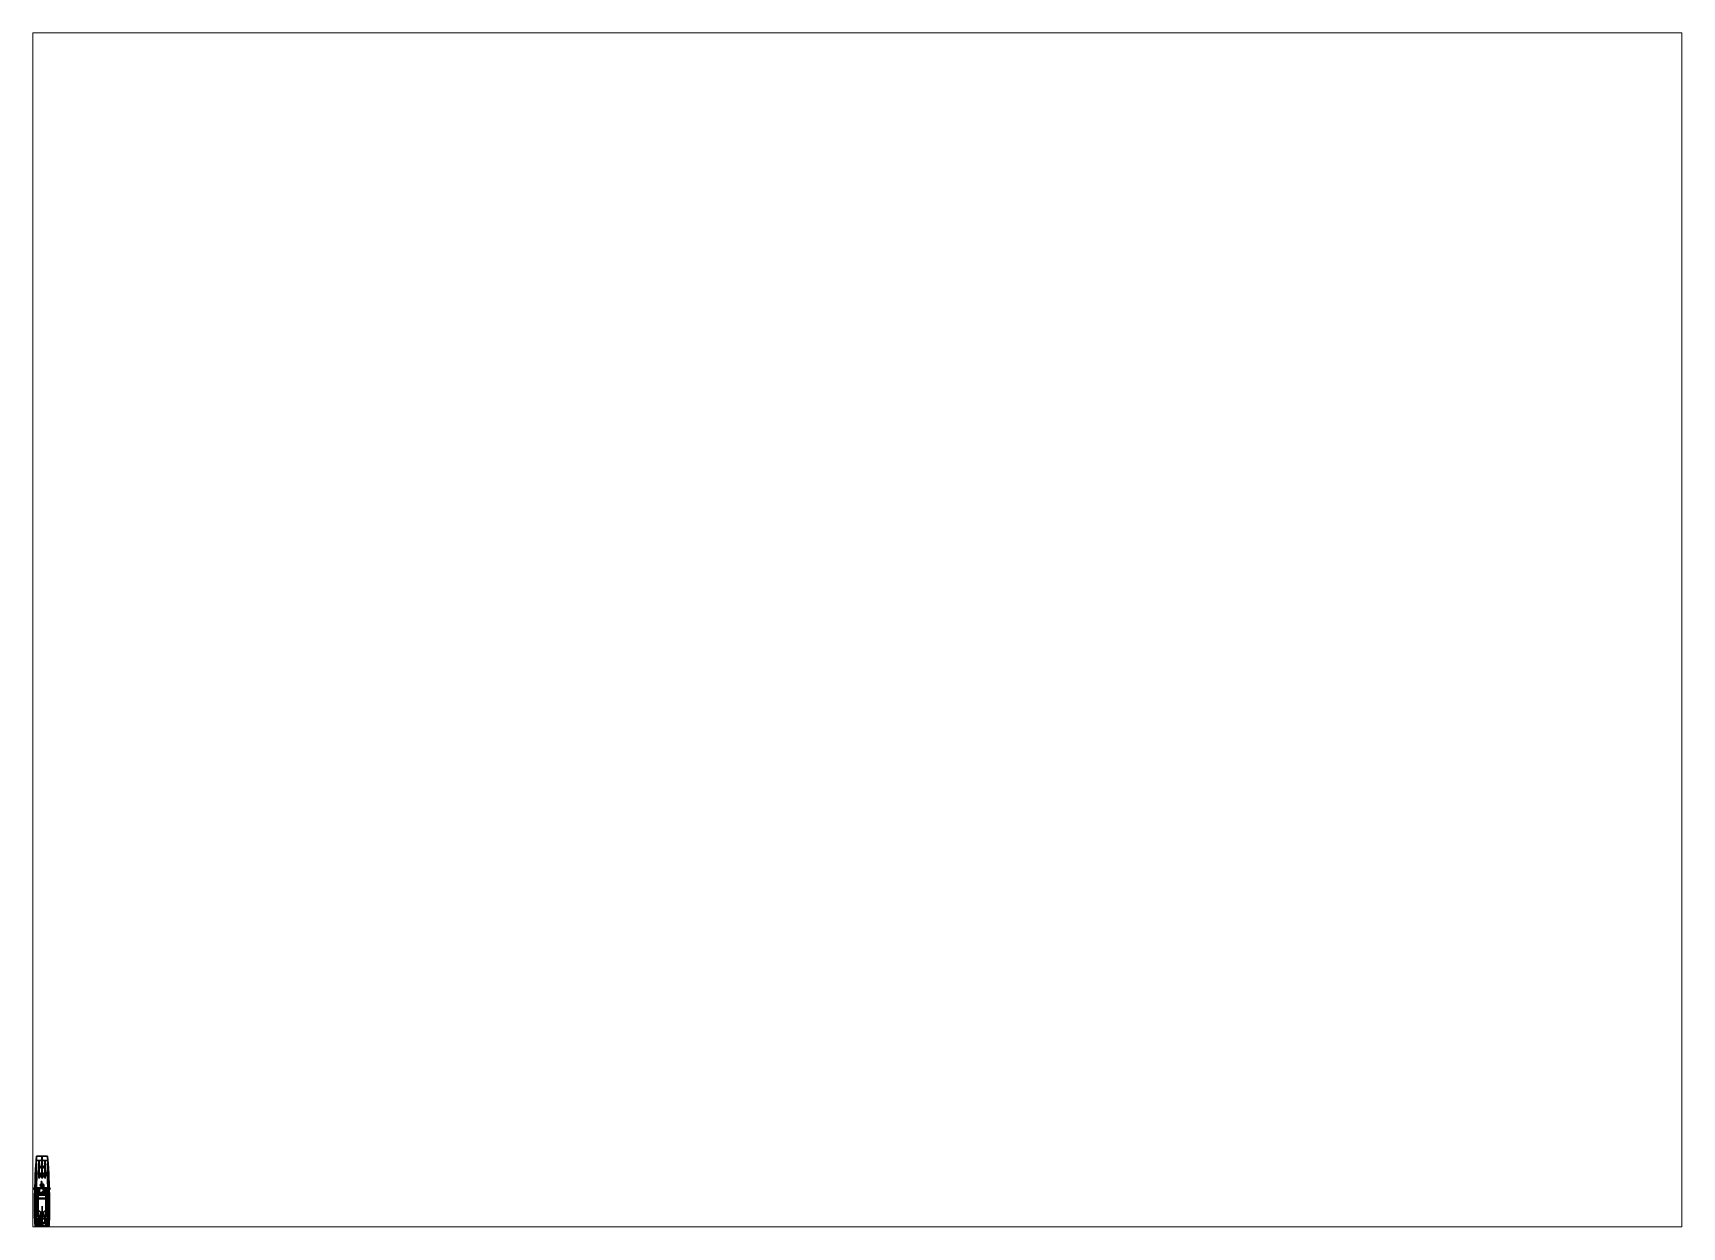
# Paper-space layout 'Layout1' of a CAD drawing. Header units: millimetres. Extents: x 28 to 251, y 20 to 181.
# The model-space entities are those that its viewports show. They can reach past a viewport. Long polylines and large blocks are cut down to what shows.
import ezdxf

# ---------------------------------------------------------------- set-up
doc = ezdxf.new("R2010")
doc.units = ezdxf.units.MM
for name, color, linetype in [('gun', 1, 'Continuous'), ('prop', 1, 'Continuous'), ('railings', 6, 'Continuous'), ('ring-buoy', 1, 'Continuous'), ('sleeve', 5, 'Continuous'), ('turret', 2, 'Continuous'), ('underwater', 1, 'Continuous')]:
    doc.layers.add(name, color=color, linetype=linetype)

msp = doc.modelspace()

# ---------------------------------------------------------------- linework, layer by layer
for points in [[(-1.4, 12.99), (-1.52, 11.84), (-1.52, 11.84, 0.56), (-1.4, 12.99, 0.51)], [(-1.4, 12.99, 0.51), (-1.52, 11.84, 0.56), (1.52, 11.84, 0.56), (1.4, 12.99, 0.51)], [(-1.4, 12.99, 0.51), (1.4, 12.99, 0.51), (1.4, 12.99), (-1.4, 12.99)], [(0.02, 12.89, -0.36), (0.02, 12.89, -0.63), (-0.02, 12.89, -0.63), (-0.02, 12.89, -0.36)], [(-0.02, 12.89, -0.36), (-0.02, 12.89, -0.63), (-0.02, 12.76, -0.72), (-0.02, 12.76, -0.27)], [(-0.02, 12.76, -0.72), (-0.02, 12.89, -0.63), (0.02, 12.89, -0.63), (0.02, 12.76, -0.72)], [(0.02, 12.76, -0.27), (0.02, 12.89, -0.36), (-0.02, 12.89, -0.36), (-0.02, 12.76, -0.27)], [(-0.02, 12.76, -0.27), (-0.02, 12.76, -0.72), (-0.02, 12.27, -0.72), (-0.02, 12.27, -0.27)], [(-0.02, 12.27, -0.72), (-0.02, 12.76, -0.72), (0.02, 12.76, -0.72), (0.02, 12.27, -0.72)], [(0.02, 12.76, -0.72), (0.02, 12.89, -0.63), (0.02, 12.89, -0.36), (0.02, 12.76, -0.27)], [(0.02, 12.27, -0.72), (0.02, 12.76, -0.72), (0.02, 12.76, -0.27), (0.02, 12.27, -0.27)], [(1.4, 12.99, 0.51), (1.52, 11.84, 0.56), (1.52, 11.84), (1.4, 12.99)], [(-1.72, 8.56), (-1.85, 4.86), (-1.85, 4.86, 0.8), (-1.72, 8.56, 0.67)], [(-1.85, 4.86, 0.8), (1.85, 4.86, 0.8), (1.72, 8.56, 0.67), (-1.72, 8.56, 0.67)], [(-1.72, 8.56, 0.67), (1.72, 8.56, 0.67), (1.52, 11.84, 0.56), (-1.52, 11.84, 0.56)], [(-1.52, 11.84), (-1.72, 8.56), (-1.72, 8.56, 0.67), (-1.52, 11.84, 0.56)], [(-1.62, 9.41, 0.64), (-1.65, 8.85, 0.64), (-1.65, 8.85, 0.67), (-1.62, 9.41, 0.67)], [(-1.62, 9.41, 0.67), (-1.65, 8.85, 0.67), (-1.47, 8.84, 0.67), (-1.44, 9.4, 0.67)], [(-1.65, 8.85, 0.67), (-1.65, 8.85, 0.64), (-1.47, 8.84, 0.64), (-1.47, 8.84, 0.67)], [(-1.61, 9.03, 0.77), (-1.63, 8.98, 0.77), (-1.61, 8.92, 0.77), (-1.55, 9.06, 0.77)], [(-1.61, 9.03, 0.67), (-1.63, 8.98, 0.67), (-1.63, 8.98, 0.77), (-1.61, 9.03, 0.77)], [(-1.63, 8.98, 0.67), (-1.61, 8.92, 0.67), (-1.61, 8.92, 0.77), (-1.63, 8.98, 0.77)], [(-1.44, 9.4, 0.67), (-1.44, 9.4, 0.64), (-1.62, 9.41, 0.64), (-1.62, 9.41, 0.67)], [(-1.59, 9.33, 0.77), (-1.62, 9.28, 0.77), (-1.6, 9.22, 0.77), (-1.53, 9.35, 0.77)], [(-1.59, 9.33, 0.67), (-1.62, 9.28, 0.67), (-1.62, 9.28, 0.77), (-1.59, 9.33, 0.77)], [(-1.62, 9.28, 0.67), (-1.6, 9.22, 0.67), (-1.6, 9.22, 0.77), (-1.62, 9.28, 0.77)], [(-1.55, 9.06, 0.77), (-1.61, 8.92, 0.77), (-1.56, 8.9, 0.77), (-1.49, 9.03, 0.77)], [(-1.55, 9.06, 0.67), (-1.61, 9.03, 0.67), (-1.61, 9.03, 0.77), (-1.55, 9.06, 0.77)], [(-1.61, 8.92, 0.67), (-1.56, 8.9, 0.67), (-1.56, 8.9, 0.77), (-1.61, 8.92, 0.77)], [(-1.53, 9.35, 0.77), (-1.6, 9.22, 0.77), (-1.54, 9.19, 0.77), (-1.48, 9.33, 0.77)], [(-1.6, 9.22, 0.67), (-1.54, 9.19, 0.67), (-1.54, 9.19, 0.77), (-1.6, 9.22, 0.77)], [(-1.53, 9.35, 0.67), (-1.59, 9.33, 0.67), (-1.59, 9.33, 0.77), (-1.53, 9.35, 0.77)], [(-1.49, 9.03, 0.77), (-1.56, 8.9, 0.77), (-1.5, 8.92, 0.77), (-1.47, 8.97, 0.77)], [(-1.56, 8.9, 0.67), (-1.5, 8.92, 0.67), (-1.5, 8.92, 0.77), (-1.56, 8.9, 0.77)], [(-1.49, 9.03, 0.67), (-1.55, 9.06, 0.67), (-1.55, 9.06, 0.77), (-1.49, 9.03, 0.77)], [(-1.48, 9.33, 0.77), (-1.54, 9.19, 0.77), (-1.48, 9.22, 0.77), (-1.46, 9.27, 0.77)], [(-1.54, 9.19, 0.67), (-1.48, 9.22, 0.67), (-1.48, 9.22, 0.77), (-1.54, 9.19, 0.77)], [(-1.48, 9.33, 0.67), (-1.53, 9.35, 0.67), (-1.53, 9.35, 0.77), (-1.48, 9.33, 0.77)], [(-1.5, 8.92, 0.67), (-1.47, 8.97, 0.67), (-1.47, 8.97, 0.77), (-1.5, 8.92, 0.77)], [(-1.47, 8.97, 0.67), (-1.49, 9.03, 0.67), (-1.49, 9.03, 0.77), (-1.47, 8.97, 0.77)], [(-1.46, 9.27, 0.67), (-1.48, 9.33, 0.67), (-1.48, 9.33, 0.77), (-1.46, 9.27, 0.77)], [(-1.48, 9.22, 0.67), (-1.46, 9.27, 0.67), (-1.46, 9.27, 0.77), (-1.48, 9.22, 0.77)], [(-1.47, 8.84, 0.67), (-1.47, 8.84, 0.64), (-1.44, 9.4, 0.64), (-1.44, 9.4, 0.67)], [(-0.86, 10.95, -0.5), (-0.83, 10.95, -0.56), (-0.83, 10.77, -0.56), (-0.86, 10.77, -0.5)], [(-0.83, 10.95, -0.44), (-0.86, 10.95, -0.5), (-0.86, 10.77, -0.5), (-0.83, 10.77, -0.44)], [(-0.86, 10.77, -0.5), (-0.83, 10.77, -0.56), (-0.81, 10.73, -0.54), (-0.83, 10.73, -0.5)], [(-0.83, 10.77, -0.44), (-0.86, 10.77, -0.5), (-0.83, 10.73, -0.5), (-0.81, 10.73, -0.46)], [(-0.83, 8.87, -0.51), (-0.86, 8.87, -0.45), (-0.83, 8.91, -0.45), (-0.81, 8.91, -0.49)], [(-0.86, 8.87, -0.45), (-0.83, 8.87, -0.39), (-0.81, 8.91, -0.41), (-0.83, 8.91, -0.45)], [(-0.83, 7.51, -0.51), (-0.86, 8.22, -0.45), (-0.86, 8.87, -0.45), (-0.83, 8.87, -0.51)], [(-0.86, 8.22, -0.45), (-0.83, 8.56, -0.39), (-0.83, 8.87, -0.39), (-0.86, 8.87, -0.45)], [(-0.79, 10.93, -0.42), (-0.83, 10.95, -0.44), (-0.83, 10.77, -0.44), (-0.79, 10.83, -0.42)], [(-0.77, 10.95, -0.41), (-0.77, 10.95, -0.41), (-0.83, 10.95, -0.44), (-0.79, 10.93, -0.42)], [(-0.83, 10.95, -0.56), (-0.77, 10.95, -0.59), (-0.77, 10.77, -0.59), (-0.83, 10.77, -0.56)], [(-0.77, 10.81, -0.41), (-0.79, 10.83, -0.42), (-0.83, 10.77, -0.44), (-0.77, 10.77, -0.41)], [(-0.83, 10.77, -0.56), (-0.77, 10.77, -0.59), (-0.77, 10.73, -0.56), (-0.81, 10.73, -0.54)], [(-0.77, 10.77, -0.41), (-0.83, 10.77, -0.44), (-0.81, 10.73, -0.46), (-0.77, 10.73, -0.44)], [(-0.81, 10.73, -0.46), (-0.83, 10.73, -0.5), (-0.83, 8.91, -0.45), (-0.81, 8.91, -0.41)], [(-0.83, 10.73, -0.5), (-0.81, 10.73, -0.54), (-0.81, 8.91, -0.49), (-0.83, 8.91, -0.45)], [(-0.77, 8.87, -0.54), (-0.83, 8.87, -0.51), (-0.81, 8.91, -0.49), (-0.77, 8.91, -0.51)], [(-0.83, 8.87, -0.39), (-0.77, 8.87, -0.36), (-0.77, 8.91, -0.39), (-0.81, 8.91, -0.41)], [(-0.77, 7.21, -0.54), (-0.83, 7.51, -0.51), (-0.83, 8.87, -0.51), (-0.77, 8.87, -0.54)], [(-0.83, 8.56, -0.39), (-0.77, 8.56, -0.36), (-0.77, 8.87, -0.36), (-0.83, 8.87, -0.39)], [(-0.77, 10.73, -0.44), (-0.81, 10.73, -0.46), (-0.81, 8.91, -0.41), (-0.77, 8.91, -0.39)], [(-0.81, 10.73, -0.54), (-0.77, 10.73, -0.56), (-0.77, 8.91, -0.51), (-0.81, 8.91, -0.49)], [(-0.79, 11.9, -0.39), (-0.79, 11.9, -0.66), (-0.79, 11.77, -0.75), (-0.79, 11.77, -0.3)], [(-0.75, 11.9, -0.39), (-0.75, 11.9, -0.66), (-0.79, 11.9, -0.66), (-0.79, 11.9, -0.39)], [(-0.75, 11.77, -0.3), (-0.75, 11.9, -0.39), (-0.79, 11.9, -0.39), (-0.79, 11.77, -0.3)], [(-0.79, 11.77, -0.75), (-0.79, 11.9, -0.66), (-0.75, 11.9, -0.66), (-0.75, 11.77, -0.75)], [(-0.79, 11.28, -0.75), (-0.79, 11.77, -0.75), (-0.75, 11.77, -0.75), (-0.75, 11.28, -0.75)], [(-0.79, 11.77, -0.3), (-0.79, 11.77, -0.75), (-0.79, 11.28, -0.75), (-0.79, 11.28, -0.3)], [(-0.79, 11.28, -0.3), (-0.79, 11.28, -0.75), (-0.75, 11.28, -0.75), (-0.75, 11.28, -0.3)], [(-0.77, 10.95, -0.41), (-0.79, 10.93, -0.42), (-0.79, 10.88, -0.32), (-0.77, 10.9, -0.32)], [(-0.79, 10.93, -0.42), (-0.79, 10.83, -0.42), (-0.79, 10.79, -0.32), (-0.79, 10.88, -0.32)], [(-0.79, 10.83, -0.42), (-0.77, 10.81, -0.41), (-0.77, 10.77, -0.33), (-0.79, 10.79, -0.32)], [(-0.75, 10.93, -0.42), (-0.77, 10.95, -0.41), (-0.77, 10.9, -0.32), (-0.75, 10.88, -0.32)], [(-0.71, 10.95, -0.44), (-0.71, 10.95, -0.44), (-0.77, 10.95, -0.41), (-0.75, 10.93, -0.42)], [(-0.77, 10.95, -0.59), (-0.71, 10.95, -0.56), (-0.71, 10.77, -0.56), (-0.77, 10.77, -0.59)], [(-0.77, 10.81, -0.41), (-0.75, 10.83, -0.42), (-0.75, 10.79, -0.32), (-0.77, 10.77, -0.33)], [(-0.75, 10.83, -0.42), (-0.77, 10.81, -0.41), (-0.77, 10.77, -0.41), (-0.71, 10.77, -0.44)], [(-0.77, 10.77, -0.59), (-0.71, 10.77, -0.56), (-0.73, 10.73, -0.54), (-0.77, 10.73, -0.56)], [(-0.71, 10.77, -0.44), (-0.77, 10.77, -0.41), (-0.77, 10.73, -0.44), (-0.73, 10.73, -0.46)], [(-0.73, 10.73, -0.46), (-0.77, 10.73, -0.44), (-0.77, 8.91, -0.39), (-0.73, 8.91, -0.41)], [(-0.77, 10.73, -0.56), (-0.73, 10.73, -0.54), (-0.73, 8.91, -0.49), (-0.77, 8.91, -0.51)], [(-0.71, 8.87, -0.51), (-0.77, 8.87, -0.54), (-0.77, 8.91, -0.51), (-0.73, 8.91, -0.49)], [(-0.77, 8.87, -0.36), (-0.71, 8.87, -0.39), (-0.73, 8.91, -0.41), (-0.77, 8.91, -0.39)], [(-0.71, 7.51, -0.51), (-0.77, 7.21, -0.54), (-0.77, 8.87, -0.54), (-0.71, 8.87, -0.51)], [(-0.77, 8.56, -0.36), (-0.71, 8.56, -0.39), (-0.71, 8.87, -0.39), (-0.77, 8.87, -0.36)], [(-0.75, 11.77, -0.75), (-0.75, 11.9, -0.66), (-0.75, 11.9, -0.39), (-0.75, 11.77, -0.3)], [(-0.75, 11.28, -0.75), (-0.75, 11.77, -0.75), (-0.75, 11.77, -0.3), (-0.75, 11.28, -0.3)], [(-0.71, 10.95, -0.44), (-0.75, 10.93, -0.42), (-0.75, 10.83, -0.42), (-0.71, 10.77, -0.44)], [(-0.75, 10.83, -0.42), (-0.75, 10.93, -0.42), (-0.75, 10.88, -0.32), (-0.75, 10.79, -0.32)], [(-0.71, 10.77, -0.56), (-0.68, 10.77, -0.5), (-0.71, 10.73, -0.5), (-0.73, 10.73, -0.54)], [(-0.68, 10.77, -0.5), (-0.71, 10.77, -0.44), (-0.73, 10.73, -0.46), (-0.71, 10.73, -0.5)], [(-0.71, 10.73, -0.5), (-0.73, 10.73, -0.46), (-0.73, 8.91, -0.41), (-0.71, 8.91, -0.45)], [(-0.73, 10.73, -0.54), (-0.71, 10.73, -0.5), (-0.71, 8.91, -0.45), (-0.73, 8.91, -0.49)], [(-0.68, 8.87, -0.45), (-0.71, 8.87, -0.51), (-0.73, 8.91, -0.49), (-0.71, 8.91, -0.45)], [(-0.71, 8.87, -0.39), (-0.68, 8.87, -0.45), (-0.71, 8.91, -0.45), (-0.73, 8.91, -0.41)], [(-0.71, 10.95, -0.56), (-0.68, 10.95, -0.5), (-0.68, 10.77, -0.5), (-0.71, 10.77, -0.56)], [(-0.68, 10.95, -0.5), (-0.71, 10.95, -0.44), (-0.71, 10.77, -0.44), (-0.68, 10.77, -0.5)], [(-0.68, 8.22, -0.45), (-0.71, 7.51, -0.51), (-0.71, 8.87, -0.51), (-0.68, 8.87, -0.45)], [(-0.71, 8.56, -0.39), (-0.68, 8.22, -0.45), (-0.68, 8.87, -0.45), (-0.71, 8.87, -0.39)], [(-0.47, 10.19, 0.7), (0.47, 10.19, 0.7), (0.38, 10.42, 0.7), (-0.38, 10.42, 0.7)], [(-0.47, 10.19, 0.7), (-0.38, 10.42, 0.7), (-0.38, 10.42, 0.6), (-0.47, 10.19, 0.6)], [(-0.38, 9.96, 0.7), (0.38, 9.96, 0.7), (0.47, 10.19, 0.7), (-0.47, 10.19, 0.7)], [(-0.38, 9.96, 0.7), (-0.47, 10.19, 0.7), (-0.47, 10.19, 0.6), (-0.38, 9.96, 0.6)], [(-0.38, 10.42, 0.7), (0.38, 10.42, 0.7), (0.15, 10.51, 0.7), (-0.15, 10.51, 0.7)], [(-0.38, 10.42, 0.7), (-0.15, 10.51, 0.7), (-0.15, 10.51, 0.6), (-0.38, 10.42, 0.6)], [(-0.15, 9.87, 0.7), (0.15, 9.87, 0.7), (0.38, 9.96, 0.7), (-0.38, 9.96, 0.7)], [(-0.15, 9.87, 0.7), (-0.38, 9.96, 0.7), (-0.38, 9.96, 0.6), (-0.15, 9.87, 0.6)], [(-0.15, 10.51, 0.7), (0.15, 10.51, 0.7), (0.15, 10.51, 0.6), (-0.15, 10.51, 0.6)], [(0.15, 9.87, 0.7), (-0.15, 9.87, 0.7), (-0.15, 9.87, 0.6), (0.15, 9.87, 0.6)], [(-0.06, 11.98, -0.44), (-0.09, 11.98, -0.5), (-0.09, 11.8, -0.5), (-0.06, 11.8, -0.44)], [(-0.09, 11.98, -0.5), (-0.06, 11.98, -0.56), (-0.06, 11.8, -0.56), (-0.09, 11.8, -0.5)], [(-0.06, 11.8, -0.44), (-0.09, 11.8, -0.5), (-0.06, 11.76, -0.5), (-0.04, 11.76, -0.46)], [(-0.09, 11.8, -0.5), (-0.06, 11.8, -0.56), (-0.04, 11.76, -0.54), (-0.06, 11.76, -0.5)], [(-0.06, 8.87, -0.51), (-0.09, 8.87, -0.45), (-0.06, 8.91, -0.45), (-0.04, 8.91, -0.49)], [(-0.09, 8.87, -0.45), (-0.06, 8.87, -0.39), (-0.04, 8.91, -0.41), (-0.06, 8.91, -0.45)], [(-0.06, 7.51, -0.51), (-0.09, 8.22, -0.45), (-0.09, 8.87, -0.45), (-0.06, 8.87, -0.51)], [(-0.09, 8.22, -0.45), (-0.06, 8.56, -0.39), (-0.06, 8.87, -0.39), (-0.09, 8.87, -0.45)], [(-0.02, 11.96, -0.42), (-0.06, 11.98, -0.44), (-0.06, 11.8, -0.44), (-0.02, 11.86, -0.42)], [(-0.06, 11.98, -0.56), (0, 11.98, -0.59), (0, 11.8, -0.59), (-0.06, 11.8, -0.56)], [(0, 11.98, -0.41), (0, 11.98, -0.41), (-0.06, 11.98, -0.44), (-0.02, 11.96, -0.42)], [(0, 11.84, -0.41), (-0.02, 11.86, -0.42), (-0.06, 11.8, -0.44), (0, 11.8, -0.41)], [(0, 11.8, -0.41), (-0.06, 11.8, -0.44), (-0.04, 11.76, -0.46), (0, 11.76, -0.44)], [(-0.06, 11.8, -0.56), (0, 11.8, -0.59), (0, 11.76, -0.56), (-0.04, 11.76, -0.54)], [(-0.04, 11.76, -0.46), (-0.06, 11.76, -0.5), (-0.06, 8.91, -0.45), (-0.04, 8.91, -0.41)], [(-0.06, 11.76, -0.5), (-0.04, 11.76, -0.54), (-0.04, 8.91, -0.49), (-0.06, 8.91, -0.45)], [(0, 8.87, -0.54), (-0.06, 8.87, -0.51), (-0.04, 8.91, -0.49), (0, 8.91, -0.51)], [(-0.06, 8.87, -0.39), (0, 8.87, -0.36), (0, 8.91, -0.39), (-0.04, 8.91, -0.41)], [(0, 7.21, -0.54), (-0.06, 7.51, -0.51), (-0.06, 8.87, -0.51), (0, 8.87, -0.54)], [(-0.06, 8.56, -0.39), (0, 8.56, -0.36), (0, 8.87, -0.36), (-0.06, 8.87, -0.39)], [(0, 11.76, -0.44), (-0.04, 11.76, -0.46), (-0.04, 8.91, -0.41), (0, 8.91, -0.39)], [(-0.04, 11.76, -0.54), (0, 11.76, -0.56), (0, 8.91, -0.51), (-0.04, 8.91, -0.49)], [(-0.02, 12.27, -0.27), (-0.02, 12.27, -0.72), (0.02, 12.27, -0.72), (0.02, 12.27, -0.27)], [(0, 11.98, -0.41), (-0.02, 11.96, -0.42), (-0.02, 11.88, -0.28), (0, 11.9, -0.28)], [(-0.02, 11.96, -0.42), (-0.02, 11.86, -0.42), (-0.02, 11.84, -0.28), (-0.02, 11.88, -0.28)], [(-0.02, 11.86, -0.42), (0, 11.84, -0.41), (0, 11.79, -0.28), (-0.02, 11.8, -0.28)], [(-0.02, 11.86, -0.42), (-0.02, 11.86, -0.42), (-0.02, 11.8, -0.28), (-0.02, 11.84, -0.28)], [(0, 11.98, -0.59), (0.06, 11.98, -0.56), (0.06, 11.8, -0.56), (0, 11.8, -0.59)], [(0.02, 11.96, -0.42), (0, 11.98, -0.41), (0, 11.9, -0.28), (0.02, 11.88, -0.28)], [(0.06, 11.98, -0.44), (0.06, 11.98, -0.44), (0, 11.98, -0.41), (0.02, 11.96, -0.42)], [(0, 11.84, -0.41), (0.02, 11.86, -0.42), (0.02, 11.8, -0.28), (0, 11.79, -0.28)], [(0.02, 11.86, -0.42), (0, 11.84, -0.41), (0, 11.8, -0.41), (0.06, 11.8, -0.44)], [(0.06, 11.8, -0.44), (0, 11.8, -0.41), (0, 11.76, -0.44), (0.04, 11.76, -0.46)], [(0, 11.8, -0.59), (0.06, 11.8, -0.56), (0.04, 11.76, -0.54), (0, 11.76, -0.56)], [(0.04, 11.76, -0.46), (0, 11.76, -0.44), (0, 8.91, -0.39), (0.04, 8.91, -0.41)], [(0, 11.76, -0.56), (0.04, 11.76, -0.54), (0.04, 8.91, -0.49), (0, 8.91, -0.51)], [(0.06, 8.87, -0.51), (0, 8.87, -0.54), (0, 8.91, -0.51), (0.04, 8.91, -0.49)], [(0, 8.87, -0.36), (0.06, 8.87, -0.39), (0.04, 8.91, -0.41), (0, 8.91, -0.39)], [(0.06, 7.51, -0.51), (0, 7.21, -0.54), (0, 8.87, -0.54), (0.06, 8.87, -0.51)], [(0, 8.56, -0.36), (0.06, 8.56, -0.39), (0.06, 8.87, -0.39), (0, 8.87, -0.36)], [(0.06, 11.98, -0.44), (0.02, 11.96, -0.42), (0.02, 11.86, -0.42), (0.06, 11.8, -0.44)], [(0.02, 11.86, -0.42), (0.02, 11.96, -0.42), (0.02, 11.88, -0.28), (0.02, 11.84, -0.28)], [(0.02, 11.86, -0.42), (0.02, 11.86, -0.42), (0.02, 11.84, -0.28), (0.02, 11.8, -0.28)], [(0.09, 11.8, -0.5), (0.06, 11.8, -0.44), (0.04, 11.76, -0.46), (0.06, 11.76, -0.5)], [(0.06, 11.8, -0.56), (0.09, 11.8, -0.5), (0.06, 11.76, -0.5), (0.04, 11.76, -0.54)], [(0.06, 11.76, -0.5), (0.04, 11.76, -0.46), (0.04, 8.91, -0.41), (0.06, 8.91, -0.45)], [(0.04, 11.76, -0.54), (0.06, 11.76, -0.5), (0.06, 8.91, -0.45), (0.04, 8.91, -0.49)], [(0.09, 8.87, -0.45), (0.06, 8.87, -0.51), (0.04, 8.91, -0.49), (0.06, 8.91, -0.45)], [(0.06, 8.87, -0.39), (0.09, 8.87, -0.45), (0.06, 8.91, -0.45), (0.04, 8.91, -0.41)], [(0.09, 11.98, -0.5), (0.06, 11.98, -0.44), (0.06, 11.8, -0.44), (0.09, 11.8, -0.5)], [(0.06, 11.98, -0.56), (0.09, 11.98, -0.5), (0.09, 11.8, -0.5), (0.06, 11.8, -0.56)], [(0.09, 8.22, -0.45), (0.06, 7.51, -0.51), (0.06, 8.87, -0.51), (0.09, 8.87, -0.45)], [(0.06, 8.56, -0.39), (0.09, 8.22, -0.45), (0.09, 8.87, -0.45), (0.06, 8.87, -0.39)], [(0.15, 10.51, 0.7), (0.38, 10.42, 0.7), (0.38, 10.42, 0.6), (0.15, 10.51, 0.6)], [(0.38, 9.96, 0.7), (0.15, 9.87, 0.7), (0.15, 9.87, 0.6), (0.38, 9.96, 0.6)], [(0.38, 10.42, 0.7), (0.47, 10.19, 0.7), (0.47, 10.19, 0.6), (0.38, 10.42, 0.6)], [(0.47, 10.19, 0.7), (0.38, 9.96, 0.7), (0.38, 9.96, 0.6), (0.47, 10.19, 0.6)], [(0.68, 10.95, -0.5), (0.71, 10.95, -0.56), (0.71, 10.77, -0.56), (0.68, 10.77, -0.5)], [(0.71, 10.95, -0.44), (0.68, 10.95, -0.5), (0.68, 10.77, -0.5), (0.71, 10.77, -0.44)], [(0.68, 10.77, -0.5), (0.71, 10.77, -0.56), (0.73, 10.73, -0.54), (0.71, 10.73, -0.5)], [(0.71, 10.77, -0.44), (0.68, 10.77, -0.5), (0.71, 10.73, -0.5), (0.73, 10.73, -0.46)], [(0.71, 8.87, -0.51), (0.68, 8.87, -0.45), (0.71, 8.91, -0.45), (0.73, 8.91, -0.49)], [(0.68, 8.87, -0.45), (0.71, 8.87, -0.39), (0.73, 8.91, -0.41), (0.71, 8.91, -0.45)], [(0.71, 7.51, -0.51), (0.68, 8.22, -0.45), (0.68, 8.87, -0.45), (0.71, 8.87, -0.51)], [(0.68, 8.22, -0.45), (0.71, 8.56, -0.39), (0.71, 8.87, -0.39), (0.68, 8.87, -0.45)], [(0.75, 10.93, -0.42), (0.71, 10.95, -0.44), (0.71, 10.77, -0.44), (0.75, 10.83, -0.42)], [(0.77, 10.95, -0.41), (0.77, 10.95, -0.41), (0.71, 10.95, -0.44), (0.75, 10.93, -0.42)], [(0.71, 10.95, -0.56), (0.77, 10.95, -0.59), (0.77, 10.77, -0.59), (0.71, 10.77, -0.56)], [(0.77, 10.81, -0.41), (0.75, 10.83, -0.42), (0.71, 10.77, -0.44), (0.77, 10.77, -0.41)], [(0.71, 10.77, -0.56), (0.77, 10.77, -0.59), (0.77, 10.73, -0.56), (0.73, 10.73, -0.54)], [(0.77, 10.77, -0.41), (0.71, 10.77, -0.44), (0.73, 10.73, -0.46), (0.77, 10.73, -0.44)], [(0.73, 10.73, -0.46), (0.71, 10.73, -0.5), (0.71, 8.91, -0.45), (0.73, 8.91, -0.41)], [(0.71, 10.73, -0.5), (0.73, 10.73, -0.54), (0.73, 8.91, -0.49), (0.71, 8.91, -0.45)], [(0.77, 8.87, -0.54), (0.71, 8.87, -0.51), (0.73, 8.91, -0.49), (0.77, 8.91, -0.51)], [(0.71, 8.87, -0.39), (0.77, 8.87, -0.36), (0.77, 8.91, -0.39), (0.73, 8.91, -0.41)], [(0.77, 7.21, -0.54), (0.71, 7.51, -0.51), (0.71, 8.87, -0.51), (0.77, 8.87, -0.54)], [(0.71, 8.56, -0.39), (0.77, 8.56, -0.36), (0.77, 8.87, -0.36), (0.71, 8.87, -0.39)], [(0.77, 10.73, -0.44), (0.73, 10.73, -0.46), (0.73, 8.91, -0.41), (0.77, 8.91, -0.39)], [(0.73, 10.73, -0.54), (0.77, 10.73, -0.56), (0.77, 8.91, -0.51), (0.73, 8.91, -0.49)], [(0.79, 11.77, -0.3), (0.79, 11.9, -0.39), (0.75, 11.9, -0.39), (0.75, 11.77, -0.3)], [(0.75, 11.77, -0.75), (0.75, 11.9, -0.66), (0.79, 11.9, -0.66), (0.79, 11.77, -0.75)], [(0.79, 11.9, -0.39), (0.79, 11.9, -0.66), (0.75, 11.9, -0.66), (0.75, 11.9, -0.39)], [(0.75, 11.9, -0.39), (0.75, 11.9, -0.66), (0.75, 11.77, -0.75), (0.75, 11.77, -0.3)], [(0.75, 11.77, -0.3), (0.75, 11.77, -0.75), (0.75, 11.28, -0.75), (0.75, 11.28, -0.3)], [(0.75, 11.28, -0.75), (0.75, 11.77, -0.75), (0.79, 11.77, -0.75), (0.79, 11.28, -0.75)], [(0.75, 11.28, -0.3), (0.75, 11.28, -0.75), (0.79, 11.28, -0.75), (0.79, 11.28, -0.3)], [(0.77, 10.95, -0.41), (0.75, 10.93, -0.42), (0.75, 10.88, -0.32), (0.77, 10.9, -0.32)], [(0.75, 10.93, -0.42), (0.75, 10.83, -0.42), (0.75, 10.79, -0.32), (0.75, 10.88, -0.32)], [(0.75, 10.83, -0.42), (0.77, 10.81, -0.41), (0.77, 10.77, -0.33), (0.75, 10.79, -0.32)], [(0.79, 10.93, -0.42), (0.77, 10.95, -0.41), (0.77, 10.9, -0.32), (0.79, 10.88, -0.32)], [(0.83, 10.95, -0.44), (0.83, 10.95, -0.44), (0.77, 10.95, -0.41), (0.79, 10.93, -0.42)], [(0.77, 10.95, -0.59), (0.83, 10.95, -0.56), (0.83, 10.77, -0.56), (0.77, 10.77, -0.59)], [(0.77, 10.81, -0.41), (0.79, 10.83, -0.42), (0.79, 10.79, -0.32), (0.77, 10.77, -0.33)], [(0.79, 10.83, -0.42), (0.77, 10.81, -0.41), (0.77, 10.77, -0.41), (0.83, 10.77, -0.44)], [(0.77, 10.77, -0.59), (0.83, 10.77, -0.56), (0.81, 10.73, -0.54), (0.77, 10.73, -0.56)], [(0.83, 10.77, -0.44), (0.77, 10.77, -0.41), (0.77, 10.73, -0.44), (0.81, 10.73, -0.46)], [(0.81, 10.73, -0.46), (0.77, 10.73, -0.44), (0.77, 8.91, -0.39), (0.81, 8.91, -0.41)], [(0.77, 10.73, -0.56), (0.81, 10.73, -0.54), (0.81, 8.91, -0.49), (0.77, 8.91, -0.51)], [(0.83, 8.87, -0.51), (0.77, 8.87, -0.54), (0.77, 8.91, -0.51), (0.81, 8.91, -0.49)], [(0.77, 8.87, -0.36), (0.83, 8.87, -0.39), (0.81, 8.91, -0.41), (0.77, 8.91, -0.39)], [(0.83, 7.51, -0.51), (0.77, 7.21, -0.54), (0.77, 8.87, -0.54), (0.83, 8.87, -0.51)], [(0.77, 8.56, -0.36), (0.83, 8.56, -0.39), (0.83, 8.87, -0.39), (0.77, 8.87, -0.36)], [(0.79, 11.77, -0.75), (0.79, 11.9, -0.66), (0.79, 11.9, -0.39), (0.79, 11.77, -0.3)], [(0.79, 11.28, -0.75), (0.79, 11.77, -0.75), (0.79, 11.77, -0.3), (0.79, 11.28, -0.3)], [(0.83, 10.95, -0.44), (0.79, 10.93, -0.42), (0.79, 10.83, -0.42), (0.83, 10.77, -0.44)], [(0.79, 10.83, -0.42), (0.79, 10.93, -0.42), (0.79, 10.88, -0.32), (0.79, 10.79, -0.32)], [(0.83, 10.77, -0.56), (0.86, 10.77, -0.5), (0.83, 10.73, -0.5), (0.81, 10.73, -0.54)], [(0.86, 10.77, -0.5), (0.83, 10.77, -0.44), (0.81, 10.73, -0.46), (0.83, 10.73, -0.5)], [(0.83, 10.73, -0.5), (0.81, 10.73, -0.46), (0.81, 8.91, -0.41), (0.83, 8.91, -0.45)], [(0.81, 10.73, -0.54), (0.83, 10.73, -0.5), (0.83, 8.91, -0.45), (0.81, 8.91, -0.49)], [(0.86, 8.87, -0.45), (0.83, 8.87, -0.51), (0.81, 8.91, -0.49), (0.83, 8.91, -0.45)], [(0.83, 8.87, -0.39), (0.86, 8.87, -0.45), (0.83, 8.91, -0.45), (0.81, 8.91, -0.41)], [(0.83, 10.95, -0.56), (0.86, 10.95, -0.5), (0.86, 10.77, -0.5), (0.83, 10.77, -0.56)], [(0.86, 10.95, -0.5), (0.83, 10.95, -0.44), (0.83, 10.77, -0.44), (0.86, 10.77, -0.5)], [(0.86, 8.22, -0.45), (0.83, 7.51, -0.51), (0.83, 8.87, -0.51), (0.86, 8.87, -0.45)], [(0.83, 8.56, -0.39), (0.86, 8.22, -0.45), (0.86, 8.87, -0.45), (0.83, 8.87, -0.39)], [(1.62, 9.41, 0.67), (1.62, 9.41, 0.64), (1.44, 9.4, 0.64), (1.44, 9.4, 0.67)], [(1.44, 9.4, 0.67), (1.47, 8.84, 0.67), (1.65, 8.85, 0.67), (1.62, 9.41, 0.67)], [(1.44, 9.4, 0.64), (1.47, 8.84, 0.64), (1.47, 8.84, 0.67), (1.44, 9.4, 0.67)], [(1.48, 9.33, 0.77), (1.46, 9.27, 0.77), (1.48, 9.22, 0.77), (1.53, 9.35, 0.77)], [(1.48, 9.33, 0.67), (1.46, 9.27, 0.67), (1.46, 9.27, 0.77), (1.48, 9.33, 0.77)], [(1.46, 9.27, 0.67), (1.48, 9.22, 0.67), (1.48, 9.22, 0.77), (1.46, 9.27, 0.77)], [(1.49, 9.03, 0.77), (1.47, 8.97, 0.77), (1.5, 8.92, 0.77), (1.55, 9.06, 0.77)], [(1.49, 9.03, 0.67), (1.47, 8.97, 0.67), (1.47, 8.97, 0.77), (1.49, 9.03, 0.77)], [(1.47, 8.97, 0.67), (1.5, 8.92, 0.67), (1.5, 8.92, 0.77), (1.47, 8.97, 0.77)], [(1.47, 8.84, 0.67), (1.47, 8.84, 0.64), (1.65, 8.85, 0.64), (1.65, 8.85, 0.67)], [(1.53, 9.35, 0.67), (1.48, 9.33, 0.67), (1.48, 9.33, 0.77), (1.53, 9.35, 0.77)], [(1.53, 9.35, 0.77), (1.48, 9.22, 0.77), (1.54, 9.19, 0.77), (1.59, 9.33, 0.77)], [(1.48, 9.22, 0.67), (1.54, 9.19, 0.67), (1.54, 9.19, 0.77), (1.48, 9.22, 0.77)], [(1.55, 9.06, 0.67), (1.49, 9.03, 0.67), (1.49, 9.03, 0.77), (1.55, 9.06, 0.77)], [(1.55, 9.06, 0.77), (1.5, 8.92, 0.77), (1.56, 8.9, 0.77), (1.61, 9.03, 0.77)], [(1.5, 8.92, 0.67), (1.56, 8.9, 0.67), (1.56, 8.9, 0.77), (1.5, 8.92, 0.77)], [(1.52, 11.84, 0.56), (1.72, 8.56, 0.67), (1.72, 8.56), (1.52, 11.84)], [(1.59, 9.33, 0.67), (1.53, 9.35, 0.67), (1.53, 9.35, 0.77), (1.59, 9.33, 0.77)], [(1.59, 9.33, 0.77), (1.54, 9.19, 0.77), (1.6, 9.22, 0.77), (1.62, 9.28, 0.77)], [(1.54, 9.19, 0.67), (1.6, 9.22, 0.67), (1.6, 9.22, 0.77), (1.54, 9.19, 0.77)], [(1.61, 9.03, 0.67), (1.55, 9.06, 0.67), (1.55, 9.06, 0.77), (1.61, 9.03, 0.77)], [(1.61, 9.03, 0.77), (1.56, 8.9, 0.77), (1.61, 8.92, 0.77), (1.63, 8.98, 0.77)], [(1.56, 8.9, 0.67), (1.61, 8.92, 0.67), (1.61, 8.92, 0.77), (1.56, 8.9, 0.77)], [(1.62, 9.28, 0.67), (1.59, 9.33, 0.67), (1.59, 9.33, 0.77), (1.62, 9.28, 0.77)], [(1.6, 9.22, 0.67), (1.62, 9.28, 0.67), (1.62, 9.28, 0.77), (1.6, 9.22, 0.77)], [(1.63, 8.98, 0.67), (1.61, 9.03, 0.67), (1.61, 9.03, 0.77), (1.63, 8.98, 0.77)], [(1.61, 8.92, 0.67), (1.63, 8.98, 0.67), (1.63, 8.98, 0.77), (1.61, 8.92, 0.77)], [(1.65, 8.85, 0.67), (1.65, 8.85, 0.64), (1.62, 9.41, 0.64), (1.62, 9.41, 0.67)], [(1.72, 8.56, 0.67), (1.85, 4.86, 0.8), (1.85, 4.86), (1.72, 8.56)], [(-1.85, 4.86), (-1.91, 2.16), (-1.91, 2.16, 0.83), (-1.85, 4.86, 0.8)], [(-1.19, 4.86, 0.8), (-1.85, 4.86, 0.8), (-1.91, 2.16, 0.83), (-1.19, 2.16, 0.83)], [(1.02, 4.86, 1.01), (1.19, 4.86, 0.8), (-1.19, 4.86, 0.8), (-1.02, 4.86, 1.01)], [(-1.02, 4.86, 1.01), (-1.19, 4.86, 0.8), (-1.19, 2.16, 0.83), (-1.02, 2.16, 1.01)], [(1.02, 2.16, 1.01), (1.02, 4.86, 1.01), (-1.02, 4.86, 1.01), (-1.02, 2.16, 1.01)], [(-0.47, 7.87, 0.78), (-0.38, 8.1, 0.78), (-0.38, 8.1, 0.68), (-0.47, 7.87, 0.68)], [(-0.47, 7.87, 0.78), (0.47, 7.87, 0.78), (0.38, 8.1, 0.78), (-0.38, 8.1, 0.78)], [(-0.38, 7.64, 0.78), (-0.47, 7.87, 0.78), (-0.47, 7.87, 0.68), (-0.38, 7.64, 0.68)], [(-0.38, 7.64, 0.78), (0.38, 7.64, 0.78), (0.47, 7.87, 0.78), (-0.47, 7.87, 0.78)], [(-0.47, 5.52, 0.86), (0.47, 5.52, 0.86), (0.38, 5.75, 0.86), (-0.38, 5.75, 0.86)], [(-0.47, 5.52, 0.86), (-0.38, 5.75, 0.86), (-0.38, 5.75, 0.76), (-0.47, 5.52, 0.76)], [(-0.38, 5.29, 0.86), (0.38, 5.29, 0.86), (0.47, 5.52, 0.86), (-0.47, 5.52, 0.86)], [(-0.38, 5.29, 0.86), (-0.47, 5.52, 0.86), (-0.47, 5.52, 0.76), (-0.38, 5.29, 0.76)], [(-0.38, 8.1, 0.78), (-0.15, 8.19, 0.78), (-0.15, 8.19, 0.68), (-0.38, 8.1, 0.68)], [(-0.38, 8.1, 0.78), (0.38, 8.1, 0.78), (0.15, 8.19, 0.78), (-0.15, 8.19, 0.78)], [(-0.15, 7.55, 0.78), (-0.38, 7.64, 0.78), (-0.38, 7.64, 0.68), (-0.15, 7.55, 0.68)], [(-0.15, 7.55, 0.78), (0.15, 7.55, 0.78), (0.38, 7.64, 0.78), (-0.38, 7.64, 0.78)], [(-0.38, 5.75, 0.86), (0.38, 5.75, 0.86), (0.15, 5.84, 0.86), (-0.15, 5.84, 0.86)], [(-0.38, 5.75, 0.86), (-0.15, 5.84, 0.86), (-0.15, 5.84, 0.76), (-0.38, 5.75, 0.76)], [(-0.15, 5.2, 0.86), (0.15, 5.2, 0.86), (0.38, 5.29, 0.86), (-0.38, 5.29, 0.86)], [(-0.15, 5.2, 0.86), (-0.38, 5.29, 0.86), (-0.38, 5.29, 0.76), (-0.15, 5.2, 0.76)], [(-0.15, 8.19, 0.78), (0.15, 8.19, 0.78), (0.15, 8.19, 0.68), (-0.15, 8.19, 0.68)], [(0.15, 7.55, 0.78), (-0.15, 7.55, 0.78), (-0.15, 7.55, 0.68), (0.15, 7.55, 0.68)], [(-0.15, 5.84, 0.86), (0.15, 5.84, 0.86), (0.15, 5.84, 0.76), (-0.15, 5.84, 0.76)], [(0.15, 5.2, 0.86), (-0.15, 5.2, 0.86), (-0.15, 5.2, 0.76), (0.15, 5.2, 0.76)], [(0.15, 8.19, 0.78), (0.38, 8.1, 0.78), (0.38, 8.1, 0.68), (0.15, 8.19, 0.68)], [(0.38, 7.64, 0.78), (0.15, 7.55, 0.78), (0.15, 7.55, 0.68), (0.38, 7.64, 0.68)], [(0.15, 5.84, 0.86), (0.38, 5.75, 0.86), (0.38, 5.75, 0.76), (0.15, 5.84, 0.76)], [(0.38, 5.29, 0.86), (0.15, 5.2, 0.86), (0.15, 5.2, 0.76), (0.38, 5.29, 0.76)], [(0.38, 8.1, 0.78), (0.47, 7.87, 0.78), (0.47, 7.87, 0.68), (0.38, 8.1, 0.68)], [(0.47, 7.87, 0.78), (0.38, 7.64, 0.78), (0.38, 7.64, 0.68), (0.47, 7.87, 0.68)], [(0.38, 5.75, 0.86), (0.47, 5.52, 0.86), (0.47, 5.52, 0.76), (0.38, 5.75, 0.76)], [(0.47, 5.52, 0.86), (0.38, 5.29, 0.86), (0.38, 5.29, 0.76), (0.47, 5.52, 0.76)], [(1.19, 2.16, 0.83), (1.19, 4.86, 0.8), (1.02, 4.86, 1.01), (1.02, 2.16, 1.01)], [(1.91, 2.16, 0.83), (1.85, 4.86, 0.8), (1.19, 4.86, 0.8), (1.19, 2.16, 0.83)], [(1.85, 4.86, 0.8), (1.91, 2.16, 0.83), (1.91, 2.16), (1.85, 4.86)], [(-1.91, 2.16), (-1.91, -2.16), (-1.91, -2.16, 0.89), (-1.91, 2.16, 0.83)], [(-1.19, 2.16, 0.83), (-1.91, 2.16, 0.83), (-1.91, -2.16, 0.89), (-1.19, -2.16, 0.89)], [(-1.02, 1.99, 1.23), (-1.19, 2.16, 0.83), (-1.19, -2.16, 0.89), (-1.02, -2.27, 1.23)], [(-1.02, 1.99, 1.23), (-1.02, 2.16, 1.01), (-1.19, 2.16, 0.83), (-1.02, 1.99, 1.23)], [(1.02, 1.99, 1.23), (1.02, 2.16, 1.01), (-1.02, 2.16, 1.01), (-1.02, 1.99, 1.23)], [(1.02, -2.27, 1.23), (1.02, 1.99, 1.23), (-1.02, 1.99, 1.23), (-1.02, -2.27, 1.23)], [(0, 0.09, 5.76), (0, -1.63, 5.76), (0, -1.71, 4.76), (0, 0.09, 4.76)], [(0, 0.09, 4.76), (0, -1.71, 4.76), (0, -1.63, 5.76), (0, 0.09, 5.76)], [(1.19, -2.16, 0.89), (1.19, 2.16, 0.83), (1.02, 1.99, 1.23), (1.02, -2.27, 1.23)], [(1.02, 1.99, 1.23), (1.19, 2.16, 0.83), (1.02, 2.16, 1.01), (1.02, 1.99, 1.23)], [(1.91, -2.16, 0.89), (1.91, 2.16, 0.83), (1.19, 2.16, 0.83), (1.19, -2.16, 0.89)], [(1.91, 2.16, 0.83), (1.91, -2.16, 0.89), (1.91, -2.16), (1.91, 2.16)], [(-1.91, -2.16), (-1.81, -4.9), (-1.81, -4.9, 0.89), (-1.91, -2.16, 0.89)], [(-1.86, -2.34, 0.89), (-1.91, -2.16, 0.89), (-1.81, -4.9, 0.89), (-1.83, -3.22, 0.89)], [(-1.19, -2.16, 0.89), (-1.91, -2.16, 0.89), (-1.91, -2.16, 0.89), (-1.86, -2.34, 0.89)], [(-1.02, -2.42, 1.57), (-1.19, -2.16, 0.89), (-1.86, -2.34, 0.89), (-1.73, -2.52, 1.57)], [(-1.73, -2.52, 1.57), (-1.86, -2.34, 0.89), (-1.83, -3.22, 0.89), (-1.73, -3.11, 1.57)], [(-1.73, -3.11, 1.57), (-1.83, -3.22, 0.89), (-1.19, -3.29, 0.89), (-1.02, -3.15, 1.57)], [(-1.19, -3.29, 0.89), (-1.83, -3.22, 0.89), (-1.81, -4.9, 0.89), (-1.19, -4.9, 0.89)], [(-1.02, -3.15, 1.57), (-1.02, -2.42, 1.57), (-1.73, -2.52, 1.57), (-1.73, -3.11, 1.57)], [(-1.02, -2.27, 1.23), (-1.02, -2.27, 1.23), (-1.19, -2.16, 0.89), (-1.02, -2.42, 1.57)], [(-1.02, -3.15, 1.57), (-1.19, -3.29, 0.89), (-1.19, -4.9, 0.89), (-1.02, -4.9, 1.57)], [(1.02, -2.42, 1.57), (1.02, -2.27, 1.23), (-1.02, -2.27, 1.23), (-1.02, -2.42, 1.57)], [(1.02, -4.9, 1.57), (1.02, -2.42, 1.57), (-1.02, -2.42, 1.57), (-1.02, -4.9, 1.57)], [(0.5, -1.74, 4.76), (0.5, -1.72, 4.74), (-0.5, -1.72, 4.74), (-0.5, -1.74, 4.76)], [(0.5, -1.72, 4.74), (0.5, -1.74, 4.72), (-0.5, -1.74, 4.72), (-0.5, -1.72, 4.74)], [(-0.5, -1.76, 4.74), (-0.5, -1.74, 4.76), (-0.5, -1.72, 4.74), (-0.5, -1.74, 4.72)], [(0.5, -1.76, 4.74), (0.5, -1.74, 4.76), (-0.5, -1.74, 4.76), (-0.5, -1.76, 4.74)], [(0.5, -1.74, 4.72), (0.5, -1.76, 4.74), (-0.5, -1.76, 4.74), (-0.5, -1.74, 4.72)], [(0, -2, 1.23), (-0.04, -2.04, 1.23), (-0.02, -1.65, 5.8), (0, -1.63, 5.8)], [(-0.04, -2.04, 1.23), (0, -2.08, 1.23), (0, -1.67, 5.8), (-0.02, -1.65, 5.8)], [(-0.02, -1.65, 5.8), (0, -1.67, 5.8), (0.02, -1.65, 5.8), (0, -1.63, 5.8)], [(0.04, -2.04, 1.23), (0, -2, 1.23), (0, -1.63, 5.8), (0.02, -1.65, 5.8)], [(0, -2.08, 1.23), (0.04, -2.04, 1.23), (0.02, -1.65, 5.8), (0, -1.67, 5.8)], [(0.5, -1.74, 4.72), (0.5, -1.72, 4.74), (0.5, -1.74, 4.76), (0.5, -1.76, 4.74)], [(1.73, -2.52, 1.57), (1.86, -2.34, 0.89), (1.19, -2.16, 0.89), (1.02, -2.42, 1.57)], [(1.02, -2.42, 1.57), (1.19, -2.16, 0.89), (1.02, -2.27, 1.23)], [(1.02, -2.42, 1.57), (1.02, -3.15, 1.57), (1.73, -3.11, 1.57), (1.73, -2.52, 1.57)], [(1.02, -3.15, 1.57), (1.19, -3.29, 0.89), (1.83, -3.22, 0.89), (1.73, -3.11, 1.57)], [(1.19, -4.9, 0.89), (1.19, -3.29, 0.89), (1.02, -3.15, 1.57), (1.02, -4.9, 1.57)], [(1.86, -2.34, 0.89), (1.91, -2.16, 0.89), (1.19, -2.16, 0.89)], [(1.81, -4.9, 0.89), (1.83, -3.22, 0.89), (1.19, -3.29, 0.89), (1.19, -4.9, 0.89)], [(1.73, -3.11, 1.57), (1.83, -3.22, 0.89), (1.86, -2.34, 0.89), (1.73, -2.52, 1.57)], [(1.91, -2.16, 0.89), (1.81, -4.9, 0.89), (1.81, -4.9), (1.91, -2.16)], [(1.83, -3.22, 0.89), (1.81, -4.9, 0.89), (1.91, -2.16, 0.89), (1.86, -2.34, 0.89)], [(-1.81, -4.9), (-1.77, -5.47), (-1.77, -5.47, 0.9), (-1.81, -4.9, 0.89)], [(-1.81, -4.9, 0.89), (-1.77, -5.47, 0.9), (-0.64, -5.47, 0.9), (-1.19, -4.9, 0.89)], [(-1.77, -5.47), (-1.58, -7.8), (-1.58, -7.8, 0.9), (-1.77, -5.47, 0.9)], [(-1.77, -5.47, 0.9), (-1.58, -7.8, 0.9), (1.58, -7.8, 0.9), (1.77, -5.47, 0.9)], [(-1.19, -4.9, 0.89), (-0.64, -5.47, 0.9), (-0.64, -5.25, 1.57), (-1.02, -4.9, 1.57)], [(-1.02, -4.9, 1.57), (-0.64, -5.25, 1.57), (0.64, -5.25, 1.57), (1.02, -4.9, 1.57)], [(-0.98, -4.78, 1.63), (-0.04, -4.78, 1.63), (-0.13, -4.55, 1.63), (-0.89, -4.55, 1.63)], [(-0.98, -4.78, 1.63), (-0.89, -4.55, 1.63), (-0.89, -4.55, 1.57), (-0.98, -4.78, 1.57)], [(-0.89, -5.01, 1.63), (-0.13, -5.01, 1.63), (-0.04, -4.78, 1.63), (-0.98, -4.78, 1.63)], [(-0.89, -5.01, 1.63), (-0.98, -4.78, 1.63), (-0.98, -4.78, 1.57), (-0.89, -5.01, 1.57)], [(-0.89, -4.55, 1.63), (-0.13, -4.55, 1.63), (-0.36, -4.46, 1.63), (-0.66, -4.46, 1.63)], [(-0.89, -4.55, 1.63), (-0.66, -4.46, 1.63), (-0.66, -4.46, 1.57), (-0.89, -4.55, 1.57)], [(-0.66, -5.1, 1.63), (-0.36, -5.1, 1.63), (-0.13, -5.01, 1.63), (-0.89, -5.01, 1.63)], [(-0.66, -5.1, 1.63), (-0.89, -5.01, 1.63), (-0.89, -5.01, 1.57), (-0.66, -5.1, 1.57)], [(-0.66, -4.46, 1.63), (-0.36, -4.46, 1.63), (-0.36, -4.46, 1.57), (-0.66, -4.46, 1.57)], [(-0.36, -5.1, 1.63), (-0.66, -5.1, 1.63), (-0.66, -5.1, 1.57), (-0.36, -5.1, 1.57)], [(-0.64, -5.25, 1.57), (-0.64, -5.47, 0.9), (0.64, -5.47, 0.9), (0.64, -5.25, 1.57)], [(-0.47, -6.16, 1), (-0.38, -5.93, 1), (-0.38, -5.93, 0.9), (-0.47, -6.16, 0.9)], [(-0.47, -6.16, 1), (0.47, -6.16, 1), (0.38, -5.93, 1), (-0.38, -5.93, 1)], [(-0.38, -6.39, 1), (-0.47, -6.16, 1), (-0.47, -6.16, 0.9), (-0.38, -6.39, 0.9)], [(-0.38, -6.39, 1), (0.38, -6.39, 1), (0.47, -6.16, 1), (-0.47, -6.16, 1)], [(-0.38, -5.93, 1), (-0.15, -5.84, 1), (-0.15, -5.84, 0.9), (-0.38, -5.93, 0.9)], [(-0.38, -5.93, 1), (0.38, -5.93, 1), (0.15, -5.84, 1), (-0.15, -5.84, 1)], [(-0.15, -6.48, 1), (-0.38, -6.39, 1), (-0.38, -6.39, 0.9), (-0.15, -6.48, 0.9)], [(-0.15, -6.48, 1), (0.15, -6.48, 1), (0.38, -6.39, 1), (-0.38, -6.39, 1)], [(-0.36, -4.46, 1.63), (-0.13, -4.55, 1.63), (-0.13, -4.55, 1.57), (-0.36, -4.46, 1.57)], [(-0.13, -5.01, 1.63), (-0.36, -5.1, 1.63), (-0.36, -5.1, 1.57), (-0.13, -5.01, 1.57)], [(-0.15, -5.84, 1), (0.15, -5.84, 1), (0.15, -5.84, 0.9), (-0.15, -5.84, 0.9)], [(0.15, -6.48, 1), (-0.15, -6.48, 1), (-0.15, -6.48, 0.9), (0.15, -6.48, 0.9)], [(-0.13, -4.55, 1.63), (-0.04, -4.78, 1.63), (-0.04, -4.78, 1.57), (-0.13, -4.55, 1.57)], [(-0.04, -4.78, 1.63), (-0.13, -5.01, 1.63), (-0.13, -5.01, 1.57), (-0.04, -4.78, 1.57)], [(0.15, -5.84, 1), (0.38, -5.93, 1), (0.38, -5.93, 0.9), (0.15, -5.84, 0.9)], [(0.38, -6.39, 1), (0.15, -6.48, 1), (0.15, -6.48, 0.9), (0.38, -6.39, 0.9)], [(0.38, -5.93, 1), (0.47, -6.16, 1), (0.47, -6.16, 0.9), (0.38, -5.93, 0.9)], [(0.47, -6.16, 1), (0.38, -6.39, 1), (0.38, -6.39, 0.9), (0.47, -6.16, 0.9)], [(0.64, -5.25, 1.57), (0.64, -5.47, 0.9), (1.19, -4.9, 0.89), (1.02, -4.9, 1.57)], [(0.64, -5.47, 0.9), (1.77, -5.47, 0.9), (1.81, -4.9, 0.89), (1.19, -4.9, 0.89)], [(1.77, -5.47, 0.9), (1.58, -7.8, 0.9), (1.58, -7.8), (1.77, -5.47)], [(1.81, -4.9, 0.89), (1.77, -5.47, 0.9), (1.77, -5.47), (1.81, -4.9)]]:
    msp.add_3dface(points)
at = {"layer": 'gun'}
for points in [[(-0.16, 6.51, 1.27), (-0.15, 6.51, 1.24), (-0.17, 6.46, 1.22), (-0.19, 6.46, 1.27)], [(-0.15, 6.51, 1.3), (-0.16, 6.51, 1.27), (-0.19, 6.46, 1.27), (-0.17, 6.46, 1.32)], [(-0.19, 6.3, 1.27), (-0.17, 6.3, 1.32), (-0.17, 6.46, 1.32), (-0.19, 6.46, 1.27)], [(-0.17, 6.3, 1.22), (-0.19, 6.3, 1.27), (-0.19, 6.46, 1.27), (-0.17, 6.46, 1.22)], [(-0.16, 6.25, 1.27), (-0.15, 6.25, 1.3), (-0.17, 6.3, 1.32), (-0.19, 6.3, 1.27)], [(-0.15, 6.25, 1.24), (-0.16, 6.25, 1.27), (-0.19, 6.3, 1.27), (-0.17, 6.3, 1.22)], [(-0.15, 6.51, 1.24), (-0.12, 6.51, 1.23), (-0.12, 6.46, 1.2), (-0.17, 6.46, 1.22)], [(-0.12, 6.51, 1.31), (-0.15, 6.51, 1.3), (-0.17, 6.46, 1.32), (-0.12, 6.46, 1.34)], [(-0.17, 6.3, 1.32), (-0.12, 6.3, 1.34), (-0.12, 6.46, 1.34), (-0.17, 6.46, 1.32)], [(-0.12, 6.3, 1.2), (-0.17, 6.3, 1.22), (-0.17, 6.46, 1.22), (-0.12, 6.46, 1.2)], [(-0.15, 6.25, 1.3), (-0.12, 6.25, 1.31), (-0.12, 6.3, 1.34), (-0.17, 6.3, 1.32)], [(-0.12, 6.25, 1.23), (-0.15, 6.25, 1.24), (-0.17, 6.3, 1.22), (-0.12, 6.3, 1.2)], [(-0.12, 6.51, 1.23), (-0.15, 6.51, 1.24), (-0.16, 6.51, 1.27), (-0.09, 6.51, 1.24)], [(-0.09, 6.51, 1.24), (-0.16, 6.51, 1.27), (-0.15, 6.51, 1.3), (-0.07, 6.51, 1.27)], [(-0.16, 5.21, 1.27), (-0.15, 5.21, 1.3), (-0.15, 6.25, 1.3), (-0.16, 6.25, 1.27)], [(-0.15, 5.21, 1.24), (-0.16, 5.21, 1.27), (-0.16, 6.25, 1.27), (-0.15, 6.25, 1.24)], [(-0.07, 6.51, 1.27), (-0.15, 6.51, 1.3), (-0.12, 6.51, 1.32), (-0.09, 6.51, 1.3)], [(-0.15, 5.21, 1.3), (-0.12, 5.21, 1.31), (-0.12, 6.25, 1.31), (-0.15, 6.25, 1.3)], [(-0.12, 5.21, 1.23), (-0.15, 5.21, 1.24), (-0.15, 6.25, 1.24), (-0.12, 6.25, 1.23)], [(-0.12, 6.51, 1.23), (-0.09, 6.51, 1.24), (-0.07, 6.46, 1.22), (-0.12, 6.46, 1.2)], [(-0.09, 6.51, 1.3), (-0.12, 6.51, 1.31), (-0.12, 6.46, 1.34), (-0.07, 6.46, 1.32)], [(-0.12, 6.3, 1.34), (-0.07, 6.3, 1.32), (-0.07, 6.46, 1.32), (-0.12, 6.46, 1.34)], [(-0.07, 6.3, 1.22), (-0.12, 6.3, 1.2), (-0.12, 6.46, 1.2), (-0.07, 6.46, 1.22)], [(-0.12, 6.25, 1.31), (-0.09, 6.25, 1.3), (-0.07, 6.3, 1.32), (-0.12, 6.3, 1.34)], [(-0.09, 6.25, 1.24), (-0.12, 6.25, 1.23), (-0.12, 6.3, 1.2), (-0.07, 6.3, 1.22)], [(-0.12, 5.21, 1.31), (-0.09, 5.21, 1.3), (-0.09, 6.25, 1.3), (-0.12, 6.25, 1.31)], [(-0.09, 5.21, 1.24), (-0.12, 5.21, 1.23), (-0.12, 6.25, 1.23), (-0.09, 6.25, 1.24)], [(-0.09, 6.51, 1.24), (-0.07, 6.51, 1.27), (-0.04, 6.46, 1.27), (-0.07, 6.46, 1.22)], [(-0.07, 6.51, 1.27), (-0.09, 6.51, 1.3), (-0.07, 6.46, 1.32), (-0.04, 6.46, 1.27)], [(-0.09, 6.25, 1.3), (-0.07, 6.25, 1.27), (-0.04, 6.3, 1.27), (-0.07, 6.3, 1.32)], [(-0.07, 6.25, 1.27), (-0.09, 6.25, 1.24), (-0.07, 6.3, 1.22), (-0.04, 6.3, 1.27)], [(-0.09, 5.21, 1.3), (-0.07, 5.21, 1.27), (-0.07, 6.25, 1.27), (-0.09, 6.25, 1.3)], [(-0.07, 5.21, 1.27), (-0.09, 5.21, 1.24), (-0.09, 6.25, 1.24), (-0.07, 6.25, 1.27)], [(-0.07, 6.3, 1.32), (-0.04, 6.3, 1.27), (-0.04, 6.46, 1.27), (-0.07, 6.46, 1.32)], [(-0.04, 6.3, 1.27), (-0.07, 6.3, 1.22), (-0.07, 6.46, 1.22), (-0.04, 6.46, 1.27)], [(0.22, 5.4, 1.26), (0.26, 5.4, 1.26), (0.28, 5.4, 1.23), (0.2, 5.4, 1.23)], [(0.2, 5.4, 1.23), (0.28, 5.4, 1.23), (0.26, 5.4, 1.2), (0.22, 5.4, 1.2)], [(0.22, 4.76, 1.2), (0.2, 4.76, 1.23), (0.2, 5.4, 1.23), (0.22, 5.4, 1.2)], [(0.2, 4.76, 1.23), (0.22, 4.75, 1.26), (0.22, 5.4, 1.26), (0.2, 5.4, 1.23)], [(0.26, 4.76, 1.2), (0.22, 4.76, 1.2), (0.22, 5.4, 1.2), (0.26, 5.4, 1.2)], [(0.22, 4.75, 1.26), (0.26, 4.75, 1.26), (0.26, 5.4, 1.26), (0.22, 5.4, 1.26)], [(0.28, 4.76, 1.23), (0.26, 4.76, 1.2), (0.26, 5.4, 1.2), (0.28, 5.4, 1.23)], [(0.26, 4.75, 1.26), (0.28, 4.76, 1.23), (0.28, 5.4, 1.23), (0.26, 5.4, 1.26)], [(0.37, 5.4, 1.23), (0.45, 5.4, 1.23), (0.43, 5.4, 1.2), (0.39, 5.4, 1.2)], [(0.39, 5.4, 1.26), (0.43, 5.4, 1.26), (0.45, 5.4, 1.23), (0.37, 5.4, 1.23)], [(0.39, 4.76, 1.2), (0.37, 4.76, 1.23), (0.37, 5.4, 1.23), (0.39, 5.4, 1.2)], [(0.37, 4.76, 1.23), (0.39, 4.75, 1.26), (0.39, 5.4, 1.26), (0.37, 5.4, 1.23)], [(0.43, 4.76, 1.2), (0.39, 4.76, 1.2), (0.39, 5.4, 1.2), (0.43, 5.4, 1.2)], [(0.39, 4.75, 1.26), (0.43, 4.75, 1.26), (0.43, 5.4, 1.26), (0.39, 5.4, 1.26)], [(0.45, 4.76, 1.23), (0.43, 4.76, 1.2), (0.43, 5.4, 1.2), (0.45, 5.4, 1.23)], [(0.43, 4.75, 1.26), (0.45, 4.76, 1.23), (0.45, 5.4, 1.23), (0.43, 5.4, 1.26)], [(-0.43, -4.22, 1.82), (-0.45, -4.23, 1.79), (-0.45, -4.87, 1.79), (-0.43, -4.87, 1.82)], [(-0.45, -4.23, 1.79), (-0.43, -4.23, 1.76), (-0.43, -4.87, 1.76), (-0.45, -4.87, 1.79)], [(-0.39, -4.22, 1.82), (-0.43, -4.22, 1.82), (-0.43, -4.87, 1.82), (-0.39, -4.87, 1.82)], [(-0.43, -4.23, 1.76), (-0.39, -4.23, 1.76), (-0.39, -4.87, 1.76), (-0.43, -4.87, 1.76)], [(-0.37, -4.23, 1.79), (-0.39, -4.22, 1.82), (-0.39, -4.87, 1.82), (-0.37, -4.87, 1.79)], [(-0.39, -4.23, 1.76), (-0.37, -4.23, 1.79), (-0.37, -4.87, 1.79), (-0.39, -4.87, 1.76)], [(-0.26, -4.22, 1.82), (-0.28, -4.23, 1.79), (-0.28, -4.87, 1.79), (-0.26, -4.87, 1.82)], [(-0.28, -4.23, 1.79), (-0.26, -4.23, 1.76), (-0.26, -4.87, 1.76), (-0.28, -4.87, 1.79)], [(-0.22, -4.22, 1.82), (-0.26, -4.22, 1.82), (-0.26, -4.87, 1.82), (-0.22, -4.87, 1.82)], [(-0.26, -4.23, 1.76), (-0.22, -4.23, 1.76), (-0.22, -4.87, 1.76), (-0.26, -4.87, 1.76)], [(-0.2, -4.23, 1.79), (-0.22, -4.22, 1.82), (-0.22, -4.87, 1.82), (-0.2, -4.87, 1.79)], [(-0.22, -4.23, 1.76), (-0.2, -4.23, 1.79), (-0.2, -4.87, 1.79), (-0.22, -4.87, 1.76)], [(-0.39, -4.87, 1.82), (-0.43, -4.87, 1.82), (-0.45, -4.87, 1.79), (-0.37, -4.87, 1.79)], [(-0.37, -4.87, 1.79), (-0.45, -4.87, 1.79), (-0.43, -4.87, 1.76), (-0.39, -4.87, 1.76)], [(-0.2, -4.87, 1.79), (-0.28, -4.87, 1.79), (-0.26, -4.87, 1.76), (-0.22, -4.87, 1.76)], [(-0.22, -4.87, 1.82), (-0.26, -4.87, 1.82), (-0.28, -4.87, 1.79), (-0.2, -4.87, 1.79)], [(0.09, -5.72, 1.86), (0.07, -5.72, 1.83), (0.04, -5.77, 1.83), (0.07, -5.77, 1.88)], [(0.07, -5.72, 1.83), (0.09, -5.72, 1.8), (0.07, -5.77, 1.78), (0.04, -5.77, 1.83)], [(0.07, -5.77, 1.88), (0.04, -5.77, 1.83), (0.04, -5.93, 1.83), (0.07, -5.93, 1.88)], [(0.04, -5.77, 1.83), (0.07, -5.77, 1.78), (0.07, -5.93, 1.78), (0.04, -5.93, 1.83)], [(0.09, -5.98, 1.8), (0.07, -5.98, 1.83), (0.04, -5.93, 1.83), (0.07, -5.93, 1.78)], [(0.07, -5.98, 1.83), (0.09, -5.98, 1.86), (0.07, -5.93, 1.88), (0.04, -5.93, 1.83)], [(0.09, -4.68, 1.86), (0.07, -4.68, 1.83), (0.07, -5.72, 1.83), (0.09, -5.72, 1.86)], [(0.07, -4.68, 1.83), (0.09, -4.68, 1.8), (0.09, -5.72, 1.8), (0.07, -5.72, 1.83)], [(0.12, -5.72, 1.88), (0.09, -5.72, 1.86), (0.07, -5.77, 1.88), (0.12, -5.77, 1.91)], [(0.09, -5.72, 1.8), (0.12, -5.72, 1.78), (0.12, -5.77, 1.75), (0.07, -5.77, 1.78)], [(0.12, -5.77, 1.91), (0.07, -5.77, 1.88), (0.07, -5.93, 1.88), (0.12, -5.93, 1.91)], [(0.07, -5.77, 1.78), (0.12, -5.77, 1.75), (0.12, -5.93, 1.75), (0.07, -5.93, 1.78)], [(0.12, -5.98, 1.78), (0.09, -5.98, 1.8), (0.07, -5.93, 1.78), (0.12, -5.93, 1.75)], [(0.09, -5.98, 1.86), (0.12, -5.98, 1.88), (0.12, -5.93, 1.91), (0.07, -5.93, 1.88)], [(0.07, -5.98, 1.83), (0.15, -5.98, 1.86), (0.12, -5.98, 1.88), (0.09, -5.98, 1.86)], [(0.09, -5.98, 1.8), (0.16, -5.98, 1.83), (0.15, -5.98, 1.86), (0.07, -5.98, 1.83)], [(0.12, -4.68, 1.88), (0.09, -4.68, 1.86), (0.09, -5.72, 1.86), (0.12, -5.72, 1.88)], [(0.09, -4.68, 1.8), (0.12, -4.68, 1.78), (0.12, -5.72, 1.78), (0.09, -5.72, 1.8)], [(0.12, -5.98, 1.78), (0.15, -5.98, 1.8), (0.16, -5.98, 1.83), (0.09, -5.98, 1.8)], [(0.15, -4.68, 1.86), (0.12, -4.68, 1.88), (0.12, -5.72, 1.88), (0.15, -5.72, 1.86)], [(0.12, -4.68, 1.78), (0.15, -4.68, 1.8), (0.15, -5.72, 1.8), (0.12, -5.72, 1.78)], [(0.15, -5.72, 1.86), (0.12, -5.72, 1.88), (0.12, -5.77, 1.91), (0.17, -5.77, 1.88)], [(0.12, -5.72, 1.78), (0.15, -5.72, 1.8), (0.17, -5.77, 1.78), (0.12, -5.77, 1.75)], [(0.17, -5.77, 1.88), (0.12, -5.77, 1.91), (0.12, -5.93, 1.91), (0.17, -5.93, 1.88)], [(0.12, -5.77, 1.75), (0.17, -5.77, 1.78), (0.17, -5.93, 1.78), (0.12, -5.93, 1.75)], [(0.15, -5.98, 1.8), (0.12, -5.98, 1.78), (0.12, -5.93, 1.75), (0.17, -5.93, 1.78)], [(0.12, -5.98, 1.88), (0.15, -5.98, 1.86), (0.17, -5.93, 1.88), (0.12, -5.93, 1.91)], [(0.16, -4.68, 1.83), (0.15, -4.68, 1.86), (0.15, -5.72, 1.86), (0.16, -5.72, 1.83)], [(0.15, -4.68, 1.8), (0.16, -4.68, 1.83), (0.16, -5.72, 1.83), (0.15, -5.72, 1.8)], [(0.16, -5.72, 1.83), (0.15, -5.72, 1.86), (0.17, -5.77, 1.88), (0.19, -5.77, 1.83)], [(0.15, -5.72, 1.8), (0.16, -5.72, 1.83), (0.19, -5.77, 1.83), (0.17, -5.77, 1.78)], [(0.16, -5.98, 1.83), (0.15, -5.98, 1.8), (0.17, -5.93, 1.78), (0.19, -5.93, 1.83)], [(0.15, -5.98, 1.86), (0.16, -5.98, 1.83), (0.19, -5.93, 1.83), (0.17, -5.93, 1.88)], [(0.19, -5.77, 1.83), (0.17, -5.77, 1.88), (0.17, -5.93, 1.88), (0.19, -5.93, 1.83)], [(0.17, -5.77, 1.78), (0.19, -5.77, 1.83), (0.19, -5.93, 1.83), (0.17, -5.93, 1.78)]]:
    msp.add_3dface(points, dxfattribs=at)
at = {"layer": 'prop'}
for points in [[(-0.8, 11.05, -0.39), (-0.94, 11.08, -0.42), (-0.9, 11.09, -0.37), (-0.84, 11.08, -0.36)], [(-0.9, 11.09, -0.37), (-0.94, 11.08, -0.42), (-0.94, 11.07, -0.41), (-0.91, 11.08, -0.37)], [(-0.94, 11.07, -0.41), (-0.8, 11.04, -0.39), (-0.85, 11.07, -0.35), (-0.91, 11.08, -0.37)], [(-0.79, 11.02, -0.44), (-0.94, 11.05, -0.47), (-0.94, 11.08, -0.42), (-0.8, 11.05, -0.39)], [(-0.94, 11.08, -0.42), (-0.94, 11.05, -0.47), (-0.94, 11.04, -0.47), (-0.94, 11.07, -0.41)], [(-0.94, 11.04, -0.47), (-0.8, 11.01, -0.44), (-0.8, 11.04, -0.39), (-0.94, 11.07, -0.41)], [(-0.83, 11.01, -0.49), (-0.89, 11.02, -0.5), (-0.94, 11.05, -0.47), (-0.79, 11.02, -0.44)], [(-0.94, 11.05, -0.47), (-0.89, 11.02, -0.5), (-0.9, 11.01, -0.5), (-0.94, 11.04, -0.47)], [(-0.9, 11.01, -0.5), (-0.84, 11, -0.49), (-0.8, 11.01, -0.44), (-0.94, 11.04, -0.47)], [(-0.84, 11.08, -0.36), (-0.9, 11.09, -0.37), (-0.91, 11.08, -0.37), (-0.85, 11.07, -0.35)], [(-0.89, 11.02, -0.5), (-0.83, 11.01, -0.49), (-0.84, 11, -0.49), (-0.9, 11.01, -0.5)], [(-0.81, 11.16, -0.54), (-0.83, 11.1, -0.56), (-0.86, 11.1, -0.5), (-0.83, 11.16, -0.5)], [(-0.83, 11.16, -0.5), (-0.86, 11.1, -0.5), (-0.83, 11.1, -0.44), (-0.81, 11.16, -0.46)], [(-0.86, 11.1, -0.5), (-0.83, 11.1, -0.56), (-0.83, 10.95, -0.56), (-0.86, 10.95, -0.5)], [(-0.83, 11.1, -0.44), (-0.86, 11.1, -0.5), (-0.86, 10.95, -0.5), (-0.83, 10.95, -0.44)], [(-0.85, 11.05, -0.58), (-0.76, 11.08, -0.69), (-0.82, 11.09, -0.68), (-0.86, 11.08, -0.63)], [(-0.86, 11.08, -0.63), (-0.82, 11.09, -0.68), (-0.82, 11.08, -0.68), (-0.86, 11.07, -0.64)], [(-0.76, 11.07, -0.7), (-0.85, 11.04, -0.58), (-0.86, 11.07, -0.64), (-0.82, 11.08, -0.68)], [(-0.85, 11.05, -0.58), (-0.86, 11.08, -0.63), (-0.86, 11.07, -0.64), (-0.85, 11.04, -0.58)], [(-0.81, 11.02, -0.55), (-0.71, 11.05, -0.66), (-0.76, 11.08, -0.69), (-0.85, 11.05, -0.58)], [(-0.8, 11.05, -0.39), (-0.84, 11.08, -0.36), (-0.85, 11.07, -0.35), (-0.8, 11.04, -0.39)], [(-0.71, 11.04, -0.66), (-0.81, 11.01, -0.55), (-0.85, 11.04, -0.58), (-0.76, 11.07, -0.7)], [(-0.81, 11.02, -0.55), (-0.85, 11.05, -0.58), (-0.85, 11.04, -0.58), (-0.81, 11.01, -0.55)], [(-0.83, 11.01, -0.49), (-0.79, 11.02, -0.44), (-0.8, 11.01, -0.44), (-0.84, 11, -0.49)], [(-0.77, 11.19, -0.5), (-0.81, 11.16, -0.54), (-0.83, 11.16, -0.5), (-0.77, 11.19, -0.5)], [(-0.77, 11.19, -0.5), (-0.83, 11.16, -0.5), (-0.81, 11.16, -0.46), (-0.77, 11.19, -0.5)], [(-0.77, 11.16, -0.56), (-0.77, 11.1, -0.59), (-0.83, 11.1, -0.56), (-0.81, 11.16, -0.54)], [(-0.81, 11.16, -0.46), (-0.83, 11.1, -0.44), (-0.77, 11.1, -0.41), (-0.77, 11.16, -0.44)], [(-0.83, 11.1, -0.56), (-0.77, 11.1, -0.59), (-0.77, 10.95, -0.59), (-0.83, 10.95, -0.56)], [(-0.77, 11.1, -0.41), (-0.83, 11.1, -0.44), (-0.83, 10.95, -0.44), (-0.77, 10.95, -0.41)], [(-0.82, 11.09, -0.68), (-0.76, 11.08, -0.69), (-0.76, 11.07, -0.7), (-0.82, 11.08, -0.68)], [(-0.77, 11.19, -0.5), (-0.77, 11.16, -0.56), (-0.81, 11.16, -0.54), (-0.77, 11.19, -0.5)], [(-0.77, 11.19, -0.5), (-0.81, 11.16, -0.46), (-0.77, 11.16, -0.44), (-0.77, 11.19, -0.5)], [(-0.75, 11.01, -0.56), (-0.71, 11.02, -0.61), (-0.71, 11.05, -0.66), (-0.81, 11.02, -0.55)], [(-0.71, 11.01, -0.61), (-0.75, 11, -0.56), (-0.81, 11.01, -0.55), (-0.71, 11.04, -0.66)], [(-0.75, 11.01, -0.56), (-0.81, 11.02, -0.55), (-0.81, 11.01, -0.55), (-0.75, 11, -0.56)], [(-0.79, 11.02, -0.44), (-0.8, 11.05, -0.39), (-0.8, 11.04, -0.39), (-0.8, 11.01, -0.44)], [(-0.77, 11.19, -0.5), (-0.73, 11.16, -0.54), (-0.77, 11.16, -0.56), (-0.77, 11.19, -0.5)], [(-0.77, 11.19, -0.5), (-0.71, 11.16, -0.5), (-0.73, 11.16, -0.54), (-0.77, 11.19, -0.5)], [(-0.77, 11.19, -0.5), (-0.73, 11.16, -0.46), (-0.71, 11.16, -0.5), (-0.77, 11.19, -0.5)], [(-0.77, 11.19, -0.5), (-0.77, 11.16, -0.44), (-0.73, 11.16, -0.46), (-0.77, 11.19, -0.5)], [(-0.73, 11.16, -0.54), (-0.71, 11.1, -0.56), (-0.77, 11.1, -0.59), (-0.77, 11.16, -0.56)], [(-0.77, 11.16, -0.44), (-0.77, 11.1, -0.41), (-0.71, 11.1, -0.44), (-0.73, 11.16, -0.46)], [(-0.77, 11.1, -0.59), (-0.71, 11.1, -0.56), (-0.71, 10.95, -0.56), (-0.77, 10.95, -0.59)], [(-0.71, 11.1, -0.44), (-0.77, 11.1, -0.41), (-0.77, 10.95, -0.41), (-0.71, 10.95, -0.44)], [(-0.76, 11.08, -0.69), (-0.71, 11.05, -0.66), (-0.71, 11.04, -0.66), (-0.76, 11.07, -0.7)], [(-0.71, 11.02, -0.61), (-0.75, 11.01, -0.56), (-0.75, 11, -0.56), (-0.71, 11.01, -0.61)], [(-0.71, 11.16, -0.5), (-0.68, 11.1, -0.5), (-0.71, 11.1, -0.56), (-0.73, 11.16, -0.54)], [(-0.73, 11.16, -0.46), (-0.71, 11.1, -0.44), (-0.68, 11.1, -0.5), (-0.71, 11.16, -0.5)], [(-0.73, 11.01, -0.45), (-0.71, 11.02, -0.39), (-0.66, 11.05, -0.37), (-0.71, 11.02, -0.51)], [(-0.73, 11.01, -0.45), (-0.71, 11.02, -0.51), (-0.7, 11.01, -0.51), (-0.72, 11, -0.45)], [(-0.71, 11.02, -0.39), (-0.73, 11.01, -0.45), (-0.72, 11, -0.45), (-0.7, 11.01, -0.39)], [(-0.7, 11.01, -0.39), (-0.72, 11, -0.45), (-0.7, 11.01, -0.51), (-0.65, 11.04, -0.37)], [(-0.71, 11.1, -0.56), (-0.68, 11.1, -0.5), (-0.68, 10.95, -0.5), (-0.71, 10.95, -0.56)], [(-0.68, 11.1, -0.5), (-0.71, 11.1, -0.44), (-0.71, 10.95, -0.44), (-0.68, 10.95, -0.5)], [(-0.71, 11.02, -0.51), (-0.66, 11.05, -0.37), (-0.61, 11.08, -0.39), (-0.66, 11.05, -0.53)], [(-0.71, 11.05, -0.66), (-0.71, 11.02, -0.61), (-0.71, 11.01, -0.61), (-0.71, 11.04, -0.66)], [(-0.71, 11.02, -0.51), (-0.66, 11.05, -0.53), (-0.65, 11.04, -0.53), (-0.7, 11.01, -0.51)], [(-0.66, 11.05, -0.37), (-0.71, 11.02, -0.39), (-0.7, 11.01, -0.39), (-0.65, 11.04, -0.37)], [(-0.65, 11.04, -0.37), (-0.7, 11.01, -0.51), (-0.65, 11.04, -0.53), (-0.61, 11.07, -0.39)], [(-0.66, 11.05, -0.53), (-0.61, 11.08, -0.39), (-0.59, 11.09, -0.45), (-0.61, 11.08, -0.51)], [(-0.66, 11.05, -0.53), (-0.61, 11.08, -0.51), (-0.61, 11.07, -0.51), (-0.65, 11.04, -0.53)], [(-0.61, 11.08, -0.39), (-0.66, 11.05, -0.37), (-0.65, 11.04, -0.37), (-0.61, 11.07, -0.39)], [(-0.61, 11.07, -0.39), (-0.65, 11.04, -0.53), (-0.61, 11.07, -0.51), (-0.59, 11.08, -0.45)], [(-0.61, 11.08, -0.51), (-0.59, 11.09, -0.45), (-0.59, 11.08, -0.45), (-0.61, 11.07, -0.51)], [(-0.59, 11.09, -0.45), (-0.61, 11.08, -0.39), (-0.61, 11.07, -0.39), (-0.59, 11.08, -0.45)], [(-0.03, 12.08, -0.39), (-0.17, 12.11, -0.42), (-0.13, 12.12, -0.37), (-0.07, 12.11, -0.36)], [(-0.13, 12.12, -0.37), (-0.17, 12.11, -0.42), (-0.17, 12.1, -0.41), (-0.14, 12.11, -0.37)], [(-0.17, 12.1, -0.41), (-0.03, 12.07, -0.39), (-0.08, 12.1, -0.35), (-0.14, 12.11, -0.37)], [(-0.02, 12.05, -0.44), (-0.17, 12.08, -0.47), (-0.17, 12.11, -0.42), (-0.03, 12.08, -0.39)], [(-0.17, 12.11, -0.42), (-0.17, 12.08, -0.47), (-0.17, 12.07, -0.47), (-0.17, 12.1, -0.41)], [(-0.17, 12.07, -0.47), (-0.03, 12.04, -0.44), (-0.03, 12.07, -0.39), (-0.17, 12.1, -0.41)], [(-0.06, 12.04, -0.49), (-0.12, 12.05, -0.5), (-0.17, 12.08, -0.47), (-0.02, 12.05, -0.44)], [(-0.17, 12.08, -0.47), (-0.12, 12.05, -0.5), (-0.13, 12.04, -0.5), (-0.17, 12.07, -0.47)], [(-0.13, 12.04, -0.5), (-0.07, 12.03, -0.49), (-0.03, 12.04, -0.44), (-0.17, 12.07, -0.47)], [(-0.07, 12.11, -0.36), (-0.13, 12.12, -0.37), (-0.14, 12.11, -0.37), (-0.08, 12.1, -0.35)], [(-0.12, 12.05, -0.5), (-0.06, 12.04, -0.49), (-0.07, 12.03, -0.49), (-0.13, 12.04, -0.5)], [(-0.04, 12.19, -0.54), (-0.06, 12.13, -0.56), (-0.09, 12.13, -0.5), (-0.06, 12.19, -0.5)], [(-0.06, 12.19, -0.5), (-0.09, 12.13, -0.5), (-0.06, 12.13, -0.44), (-0.04, 12.19, -0.46)], [(-0.09, 12.13, -0.5), (-0.06, 12.13, -0.56), (-0.06, 11.98, -0.56), (-0.09, 11.98, -0.5)], [(-0.06, 12.13, -0.44), (-0.09, 12.13, -0.5), (-0.09, 11.98, -0.5), (-0.06, 11.98, -0.44)], [(-0.08, 12.08, -0.58), (0.01, 12.11, -0.69), (-0.05, 12.12, -0.68), (-0.09, 12.11, -0.63)], [(-0.09, 12.11, -0.63), (-0.05, 12.12, -0.68), (-0.05, 12.11, -0.68), (-0.09, 12.1, -0.64)], [(0.01, 12.1, -0.7), (-0.08, 12.07, -0.58), (-0.09, 12.1, -0.64), (-0.05, 12.11, -0.68)], [(-0.08, 12.08, -0.58), (-0.09, 12.11, -0.63), (-0.09, 12.1, -0.64), (-0.08, 12.07, -0.58)], [(-0.04, 12.05, -0.55), (0.06, 12.08, -0.66), (0.01, 12.11, -0.69), (-0.08, 12.08, -0.58)], [(-0.03, 12.08, -0.39), (-0.07, 12.11, -0.36), (-0.08, 12.1, -0.35), (-0.03, 12.07, -0.39)], [(0.06, 12.07, -0.66), (-0.04, 12.04, -0.55), (-0.08, 12.07, -0.58), (0.01, 12.1, -0.7)], [(-0.04, 12.05, -0.55), (-0.08, 12.08, -0.58), (-0.08, 12.07, -0.58), (-0.04, 12.04, -0.55)], [(-0.06, 12.04, -0.49), (-0.02, 12.05, -0.44), (-0.03, 12.04, -0.44), (-0.07, 12.03, -0.49)], [(0, 12.22, -0.5), (-0.04, 12.19, -0.54), (-0.06, 12.19, -0.5), (0, 12.22, -0.5)], [(0, 12.22, -0.5), (-0.06, 12.19, -0.5), (-0.04, 12.19, -0.46), (0, 12.22, -0.5)], [(0, 12.19, -0.56), (0, 12.13, -0.59), (-0.06, 12.13, -0.56), (-0.04, 12.19, -0.54)], [(-0.04, 12.19, -0.46), (-0.06, 12.13, -0.44), (0, 12.13, -0.41), (0, 12.19, -0.44)], [(-0.06, 12.13, -0.56), (0, 12.13, -0.59), (0, 11.98, -0.59), (-0.06, 11.98, -0.56)], [(0, 12.13, -0.41), (-0.06, 12.13, -0.44), (-0.06, 11.98, -0.44), (0, 11.98, -0.41)], [(-0.05, 12.12, -0.68), (0.01, 12.11, -0.69), (0.01, 12.1, -0.7), (-0.05, 12.11, -0.68)], [(0, 12.22, -0.5), (0, 12.19, -0.56), (-0.04, 12.19, -0.54), (0, 12.22, -0.5)], [(0, 12.22, -0.5), (-0.04, 12.19, -0.46), (0, 12.19, -0.44), (0, 12.22, -0.5)], [(0.02, 12.04, -0.56), (0.06, 12.05, -0.61), (0.06, 12.08, -0.66), (-0.04, 12.05, -0.55)], [(0.06, 12.04, -0.61), (0.02, 12.03, -0.56), (-0.04, 12.04, -0.55), (0.06, 12.07, -0.66)], [(0.02, 12.04, -0.56), (-0.04, 12.05, -0.55), (-0.04, 12.04, -0.55), (0.02, 12.03, -0.56)], [(-0.02, 12.05, -0.44), (-0.03, 12.08, -0.39), (-0.03, 12.07, -0.39), (-0.03, 12.04, -0.44)], [(0, 12.22, -0.5), (0.04, 12.19, -0.54), (0, 12.19, -0.56), (0, 12.22, -0.5)], [(0, 12.22, -0.5), (0.06, 12.19, -0.5), (0.04, 12.19, -0.54), (0, 12.22, -0.5)], [(0, 12.22, -0.5), (0.04, 12.19, -0.46), (0.06, 12.19, -0.5), (0, 12.22, -0.5)], [(0, 12.22, -0.5), (0, 12.19, -0.44), (0.04, 12.19, -0.46), (0, 12.22, -0.5)], [(0.04, 12.19, -0.54), (0.06, 12.13, -0.56), (0, 12.13, -0.59), (0, 12.19, -0.56)], [(0, 12.19, -0.44), (0, 12.13, -0.41), (0.06, 12.13, -0.44), (0.04, 12.19, -0.46)], [(0, 12.13, -0.59), (0.06, 12.13, -0.56), (0.06, 11.98, -0.56), (0, 11.98, -0.59)], [(0.06, 12.13, -0.44), (0, 12.13, -0.41), (0, 11.98, -0.41), (0.06, 11.98, -0.44)], [(0.01, 12.11, -0.69), (0.06, 12.08, -0.66), (0.06, 12.07, -0.66), (0.01, 12.1, -0.7)], [(0.06, 12.05, -0.61), (0.02, 12.04, -0.56), (0.02, 12.03, -0.56), (0.06, 12.04, -0.61)], [(0.06, 12.19, -0.5), (0.09, 12.13, -0.5), (0.06, 12.13, -0.56), (0.04, 12.19, -0.54)], [(0.04, 12.19, -0.46), (0.06, 12.13, -0.44), (0.09, 12.13, -0.5), (0.06, 12.19, -0.5)], [(0.04, 12.04, -0.45), (0.06, 12.05, -0.39), (0.11, 12.08, -0.37), (0.06, 12.05, -0.51)], [(0.04, 12.04, -0.45), (0.06, 12.05, -0.51), (0.07, 12.04, -0.51), (0.05, 12.03, -0.45)], [(0.06, 12.05, -0.39), (0.04, 12.04, -0.45), (0.05, 12.03, -0.45), (0.07, 12.04, -0.39)], [(0.07, 12.04, -0.39), (0.05, 12.03, -0.45), (0.07, 12.04, -0.51), (0.12, 12.07, -0.37)], [(0.06, 12.13, -0.56), (0.09, 12.13, -0.5), (0.09, 11.98, -0.5), (0.06, 11.98, -0.56)], [(0.09, 12.13, -0.5), (0.06, 12.13, -0.44), (0.06, 11.98, -0.44), (0.09, 11.98, -0.5)], [(0.06, 12.05, -0.51), (0.11, 12.08, -0.37), (0.16, 12.11, -0.39), (0.11, 12.08, -0.53)], [(0.06, 12.08, -0.66), (0.06, 12.05, -0.61), (0.06, 12.04, -0.61), (0.06, 12.07, -0.66)], [(0.06, 12.05, -0.51), (0.11, 12.08, -0.53), (0.12, 12.07, -0.53), (0.07, 12.04, -0.51)], [(0.11, 12.08, -0.37), (0.06, 12.05, -0.39), (0.07, 12.04, -0.39), (0.12, 12.07, -0.37)], [(0.12, 12.07, -0.37), (0.07, 12.04, -0.51), (0.12, 12.07, -0.53), (0.16, 12.1, -0.39)], [(0.11, 12.08, -0.53), (0.16, 12.11, -0.39), (0.18, 12.12, -0.45), (0.16, 12.11, -0.51)], [(0.11, 12.08, -0.53), (0.16, 12.11, -0.51), (0.16, 12.1, -0.51), (0.12, 12.07, -0.53)], [(0.16, 12.11, -0.39), (0.11, 12.08, -0.37), (0.12, 12.07, -0.37), (0.16, 12.1, -0.39)], [(0.16, 12.1, -0.39), (0.12, 12.07, -0.53), (0.16, 12.1, -0.51), (0.18, 12.11, -0.45)], [(0.16, 12.11, -0.51), (0.18, 12.12, -0.45), (0.18, 12.11, -0.45), (0.16, 12.1, -0.51)], [(0.18, 12.12, -0.45), (0.16, 12.11, -0.39), (0.16, 12.1, -0.39), (0.18, 12.11, -0.45)], [(0.64, 11.09, -0.37), (0.6, 11.08, -0.42), (0.6, 11.07, -0.41), (0.63, 11.08, -0.37)], [(0.74, 11.05, -0.39), (0.6, 11.08, -0.42), (0.64, 11.09, -0.37), (0.7, 11.08, -0.36)], [(0.6, 11.08, -0.42), (0.6, 11.05, -0.47), (0.6, 11.04, -0.47), (0.6, 11.07, -0.41)], [(0.75, 11.02, -0.44), (0.6, 11.05, -0.47), (0.6, 11.08, -0.42), (0.74, 11.05, -0.39)], [(0.6, 11.07, -0.41), (0.74, 11.04, -0.39), (0.69, 11.07, -0.35), (0.63, 11.08, -0.37)], [(0.6, 11.04, -0.47), (0.74, 11.01, -0.44), (0.74, 11.04, -0.39), (0.6, 11.07, -0.41)], [(0.6, 11.05, -0.47), (0.65, 11.02, -0.5), (0.64, 11.01, -0.5), (0.6, 11.04, -0.47)], [(0.71, 11.01, -0.49), (0.65, 11.02, -0.5), (0.6, 11.05, -0.47), (0.75, 11.02, -0.44)], [(0.64, 11.01, -0.5), (0.7, 11, -0.49), (0.74, 11.01, -0.44), (0.6, 11.04, -0.47)], [(0.7, 11.08, -0.36), (0.64, 11.09, -0.37), (0.63, 11.08, -0.37), (0.69, 11.07, -0.35)], [(0.65, 11.02, -0.5), (0.71, 11.01, -0.49), (0.7, 11, -0.49), (0.64, 11.01, -0.5)], [(0.71, 11.16, -0.5), (0.68, 11.1, -0.5), (0.71, 11.1, -0.44), (0.73, 11.16, -0.46)], [(0.73, 11.16, -0.54), (0.71, 11.1, -0.56), (0.68, 11.1, -0.5), (0.71, 11.16, -0.5)], [(0.71, 11.1, -0.44), (0.68, 11.1, -0.5), (0.68, 10.95, -0.5), (0.71, 10.95, -0.44)], [(0.68, 11.1, -0.5), (0.71, 11.1, -0.56), (0.71, 10.95, -0.56), (0.68, 10.95, -0.5)], [(0.68, 11.08, -0.63), (0.72, 11.09, -0.68), (0.72, 11.08, -0.68), (0.68, 11.07, -0.64)], [(0.69, 11.05, -0.58), (0.78, 11.08, -0.69), (0.72, 11.09, -0.68), (0.68, 11.08, -0.63)], [(0.69, 11.05, -0.58), (0.68, 11.08, -0.63), (0.68, 11.07, -0.64), (0.69, 11.04, -0.58)], [(0.78, 11.07, -0.7), (0.69, 11.04, -0.58), (0.68, 11.07, -0.64), (0.72, 11.08, -0.68)], [(0.74, 11.05, -0.39), (0.7, 11.08, -0.36), (0.69, 11.07, -0.35), (0.74, 11.04, -0.39)], [(0.73, 11.02, -0.55), (0.83, 11.05, -0.66), (0.78, 11.08, -0.69), (0.69, 11.05, -0.58)], [(0.83, 11.04, -0.66), (0.73, 11.01, -0.55), (0.69, 11.04, -0.58), (0.78, 11.07, -0.7)], [(0.73, 11.02, -0.55), (0.69, 11.05, -0.58), (0.69, 11.04, -0.58), (0.73, 11.01, -0.55)], [(0.71, 11.01, -0.49), (0.75, 11.02, -0.44), (0.74, 11.01, -0.44), (0.7, 11, -0.49)], [(0.77, 11.19, -0.5), (0.71, 11.16, -0.5), (0.73, 11.16, -0.46), (0.77, 11.19, -0.5)], [(0.77, 11.19, -0.5), (0.73, 11.16, -0.54), (0.71, 11.16, -0.5), (0.77, 11.19, -0.5)], [(0.73, 11.16, -0.46), (0.71, 11.1, -0.44), (0.77, 11.1, -0.41), (0.77, 11.16, -0.44)], [(0.77, 11.16, -0.56), (0.77, 11.1, -0.59), (0.71, 11.1, -0.56), (0.73, 11.16, -0.54)], [(0.77, 11.1, -0.41), (0.71, 11.1, -0.44), (0.71, 10.95, -0.44), (0.77, 10.95, -0.41)], [(0.71, 11.1, -0.56), (0.77, 11.1, -0.59), (0.77, 10.95, -0.59), (0.71, 10.95, -0.56)], [(0.72, 11.09, -0.68), (0.78, 11.08, -0.69), (0.78, 11.07, -0.7), (0.72, 11.08, -0.68)], [(0.77, 11.19, -0.5), (0.73, 11.16, -0.46), (0.77, 11.16, -0.44), (0.77, 11.19, -0.5)], [(0.77, 11.19, -0.5), (0.77, 11.16, -0.56), (0.73, 11.16, -0.54), (0.77, 11.19, -0.5)], [(0.79, 11.01, -0.56), (0.83, 11.02, -0.61), (0.83, 11.05, -0.66), (0.73, 11.02, -0.55)], [(0.83, 11.01, -0.61), (0.79, 11, -0.56), (0.73, 11.01, -0.55), (0.83, 11.04, -0.66)], [(0.79, 11.01, -0.56), (0.73, 11.02, -0.55), (0.73, 11.01, -0.55), (0.79, 11, -0.56)], [(0.75, 11.02, -0.44), (0.74, 11.05, -0.39), (0.74, 11.04, -0.39), (0.74, 11.01, -0.44)], [(0.77, 11.19, -0.5), (0.77, 11.16, -0.44), (0.81, 11.16, -0.46), (0.77, 11.19, -0.5)], [(0.77, 11.19, -0.5), (0.81, 11.16, -0.46), (0.83, 11.16, -0.5), (0.77, 11.19, -0.5)], [(0.77, 11.19, -0.5), (0.83, 11.16, -0.5), (0.81, 11.16, -0.54), (0.77, 11.19, -0.5)], [(0.77, 11.19, -0.5), (0.81, 11.16, -0.54), (0.77, 11.16, -0.56), (0.77, 11.19, -0.5)], [(0.77, 11.16, -0.44), (0.77, 11.1, -0.41), (0.83, 11.1, -0.44), (0.81, 11.16, -0.46)], [(0.81, 11.16, -0.54), (0.83, 11.1, -0.56), (0.77, 11.1, -0.59), (0.77, 11.16, -0.56)], [(0.83, 11.1, -0.44), (0.77, 11.1, -0.41), (0.77, 10.95, -0.41), (0.83, 10.95, -0.44)], [(0.77, 11.1, -0.59), (0.83, 11.1, -0.56), (0.83, 10.95, -0.56), (0.77, 10.95, -0.59)], [(0.78, 11.08, -0.69), (0.83, 11.05, -0.66), (0.83, 11.04, -0.66), (0.78, 11.07, -0.7)], [(0.83, 11.02, -0.61), (0.79, 11.01, -0.56), (0.79, 11, -0.56), (0.83, 11.01, -0.61)], [(0.81, 11.16, -0.46), (0.83, 11.1, -0.44), (0.86, 11.1, -0.5), (0.83, 11.16, -0.5)], [(0.83, 11.16, -0.5), (0.86, 11.1, -0.5), (0.83, 11.1, -0.56), (0.81, 11.16, -0.54)], [(0.81, 11.01, -0.45), (0.83, 11.02, -0.39), (0.88, 11.05, -0.37), (0.83, 11.02, -0.51)], [(0.83, 11.02, -0.39), (0.81, 11.01, -0.45), (0.82, 11, -0.45), (0.84, 11.01, -0.39)], [(0.81, 11.01, -0.45), (0.83, 11.02, -0.51), (0.84, 11.01, -0.51), (0.82, 11, -0.45)], [(0.84, 11.01, -0.39), (0.82, 11, -0.45), (0.84, 11.01, -0.51), (0.89, 11.04, -0.37)], [(0.86, 11.1, -0.5), (0.83, 11.1, -0.44), (0.83, 10.95, -0.44), (0.86, 10.95, -0.5)], [(0.83, 11.1, -0.56), (0.86, 11.1, -0.5), (0.86, 10.95, -0.5), (0.83, 10.95, -0.56)], [(0.83, 11.02, -0.51), (0.88, 11.05, -0.37), (0.93, 11.08, -0.39), (0.88, 11.05, -0.53)], [(0.88, 11.05, -0.37), (0.83, 11.02, -0.39), (0.84, 11.01, -0.39), (0.89, 11.04, -0.37)], [(0.83, 11.02, -0.51), (0.88, 11.05, -0.53), (0.89, 11.04, -0.53), (0.84, 11.01, -0.51)], [(0.83, 11.05, -0.66), (0.83, 11.02, -0.61), (0.83, 11.01, -0.61), (0.83, 11.04, -0.66)], [(0.89, 11.04, -0.37), (0.84, 11.01, -0.51), (0.89, 11.04, -0.53), (0.93, 11.07, -0.39)], [(0.88, 11.05, -0.53), (0.93, 11.08, -0.39), (0.95, 11.09, -0.45), (0.93, 11.08, -0.51)], [(0.93, 11.08, -0.39), (0.88, 11.05, -0.37), (0.89, 11.04, -0.37), (0.93, 11.07, -0.39)], [(0.88, 11.05, -0.53), (0.93, 11.08, -0.51), (0.93, 11.07, -0.51), (0.89, 11.04, -0.53)], [(0.93, 11.07, -0.39), (0.89, 11.04, -0.53), (0.93, 11.07, -0.51), (0.95, 11.08, -0.45)], [(0.95, 11.09, -0.45), (0.93, 11.08, -0.39), (0.93, 11.07, -0.39), (0.95, 11.08, -0.45)], [(0.93, 11.08, -0.51), (0.95, 11.09, -0.45), (0.95, 11.08, -0.45), (0.93, 11.07, -0.51)]]:
    msp.add_3dface(points, dxfattribs=at)
at = {"layer": 'railings'}
for points in [[(-1.43, 12.68, 0.89), (-1.43, 12.68, 0.93), (-1.4, 12.93, 0.51), (-1.41, 12.89, 0.51)], [(-1.41, 12.89, 0.51), (-1.4, 12.93, 0.51), (-1.43, 12.68, 0.93), (-1.43, 12.68, 0.89)], [(-1.41, 12.89, 0.51), (-1.4, 12.93, 0.51), (-1.43, 12.68, 1.31), (-1.43, 12.68, 1.27)], [(-1.43, 12.68, 1.27), (-1.43, 12.68, 1.31), (-1.4, 12.93, 0.51), (-1.41, 12.89, 0.51)], [(1.41, 12.89, 0.51), (1.4, 12.93, 0.51), (1.43, 12.68, 0.93), (1.43, 12.68, 0.89)], [(1.43, 12.68, 0.89), (1.43, 12.68, 0.93), (1.4, 12.93, 0.51), (1.41, 12.89, 0.51)], [(1.43, 12.68, 1.27), (1.43, 12.68, 1.31), (1.4, 12.93, 0.51), (1.41, 12.89, 0.51)], [(1.41, 12.89, 0.51), (1.4, 12.93, 0.51), (1.43, 12.68, 1.31), (1.43, 12.68, 1.27)], [(-1.64, 9.7, 0.99), (-1.64, 9.7, 1.03), (-1.73, 8.02, 1.07), (-1.73, 8.02, 1.03)], [(-1.73, 8.02, 1.03), (-1.73, 8.02, 1.07), (-1.64, 9.7, 1.03), (-1.64, 9.7, 0.99)], [(-1.73, 8.02, 1.41), (-1.73, 8.02, 1.45), (-1.64, 9.7, 1.41), (-1.64, 9.7, 1.37)], [(-1.64, 9.7, 1.37), (-1.64, 9.7, 1.41), (-1.73, 8.02, 1.45), (-1.73, 8.02, 1.41)], [(-1.64, 9.74, 0.99), (-1.64, 9.74, 1.03), (-1.55, 11.22, 1), (-1.55, 11.22, 0.96)], [(-1.55, 11.22, 0.96), (-1.55, 11.22, 1), (-1.64, 9.74, 1.03), (-1.64, 9.74, 0.99)], [(-1.55, 11.22, 1.34), (-1.55, 11.22, 1.38), (-1.64, 9.74, 1.41), (-1.64, 9.74, 1.37)], [(-1.64, 9.74, 1.37), (-1.64, 9.74, 1.41), (-1.55, 11.22, 1.38), (-1.55, 11.22, 1.34)], [(-1.64, 9.74, 1.41), (-1.64, 9.7, 1.41), (-1.64, 9.7, 0.63), (-1.64, 9.74, 0.63)], [(-1.64, 9.74, 0.63), (-1.64, 9.7, 0.63), (-1.64, 9.7, 1.41), (-1.64, 9.74, 1.41)], [(-1.43, 12.64, 0.89), (-1.43, 12.64, 0.93), (-1.55, 11.26, 1), (-1.55, 11.26, 0.96)], [(-1.55, 11.26, 0.96), (-1.55, 11.26, 1), (-1.43, 12.64, 0.93), (-1.43, 12.64, 0.89)], [(-1.55, 11.26, 1.34), (-1.55, 11.26, 1.38), (-1.43, 12.64, 1.31), (-1.43, 12.64, 1.27)], [(-1.43, 12.64, 1.27), (-1.43, 12.64, 1.31), (-1.55, 11.26, 1.38), (-1.55, 11.26, 1.34)], [(-1.55, 11.26, 0.57), (-1.55, 11.22, 0.58), (-1.55, 11.22, 1.38), (-1.55, 11.26, 1.38)], [(-1.55, 11.26, 1.38), (-1.55, 11.22, 1.38), (-1.55, 11.22, 0.58), (-1.55, 11.26, 0.57)], [(-1.43, 12.68, 0.52), (-1.43, 12.64, 0.52), (-1.43, 12.64, 1.31), (-1.43, 12.68, 1.31)], [(-1.43, 12.68, 1.31), (-1.43, 12.64, 1.31), (-1.43, 12.64, 0.52), (-1.43, 12.68, 0.52)], [(1.43, 12.68, 0.52), (1.43, 12.64, 0.52), (1.43, 12.64, 1.31), (1.43, 12.68, 1.31)], [(1.43, 12.68, 1.31), (1.43, 12.64, 1.31), (1.43, 12.64, 0.52), (1.43, 12.68, 0.52)], [(1.43, 12.64, 1.27), (1.43, 12.64, 1.31), (1.55, 11.26, 1.38), (1.55, 11.26, 1.34)], [(1.55, 11.26, 1.34), (1.55, 11.26, 1.38), (1.43, 12.64, 1.31), (1.43, 12.64, 1.27)], [(1.55, 11.26, 0.96), (1.55, 11.26, 1), (1.43, 12.64, 0.93), (1.43, 12.64, 0.89)], [(1.43, 12.64, 0.89), (1.43, 12.64, 0.93), (1.55, 11.26, 1), (1.55, 11.26, 0.96)], [(1.55, 11.26, 1.38), (1.55, 11.22, 1.38), (1.55, 11.22, 0.58), (1.55, 11.26, 0.57)], [(1.55, 11.26, 0.57), (1.55, 11.22, 0.58), (1.55, 11.22, 1.38), (1.55, 11.26, 1.38)], [(1.64, 9.74, 1.37), (1.64, 9.74, 1.41), (1.55, 11.22, 1.38), (1.55, 11.22, 1.34)], [(1.55, 11.22, 1.34), (1.55, 11.22, 1.38), (1.64, 9.74, 1.41), (1.64, 9.74, 1.37)], [(1.55, 11.22, 0.96), (1.55, 11.22, 1), (1.64, 9.74, 1.03), (1.64, 9.74, 0.99)], [(1.64, 9.74, 0.99), (1.64, 9.74, 1.03), (1.55, 11.22, 1), (1.55, 11.22, 0.96)], [(1.64, 9.74, 1.41), (1.64, 9.7, 1.41), (1.64, 9.7, 0.63), (1.64, 9.74, 0.63)], [(1.64, 9.74, 0.63), (1.64, 9.7, 0.63), (1.64, 9.7, 1.41), (1.64, 9.74, 1.41)], [(1.64, 9.7, 1.37), (1.64, 9.7, 1.41), (1.73, 8.02, 1.45), (1.73, 8.02, 1.41)], [(1.73, 8.02, 1.41), (1.73, 8.02, 1.45), (1.64, 9.7, 1.41), (1.64, 9.7, 1.37)], [(1.73, 8.02, 1.03), (1.73, 8.02, 1.07), (1.64, 9.7, 1.03), (1.64, 9.7, 0.99)], [(1.64, 9.7, 0.99), (1.64, 9.7, 1.03), (1.73, 8.02, 1.07), (1.73, 8.02, 1.03)], [(-1.89, 2.9, 1.6), (-1.89, 2.9, 1.64), (-1.85, 4.59, 1.56), (-1.85, 4.59, 1.52)], [(-1.85, 4.59, 1.52), (-1.85, 4.59, 1.56), (-1.89, 2.9, 1.64), (-1.89, 2.9, 1.6)], [(-1.85, 4.59, 1.14), (-1.85, 4.59, 1.18), (-1.89, 2.9, 1.26), (-1.89, 2.9, 1.22)], [(-1.89, 2.9, 1.22), (-1.89, 2.9, 1.26), (-1.85, 4.59, 1.18), (-1.85, 4.59, 1.14)], [(-1.85, 4.63, 1.14), (-1.85, 4.63, 1.18), (-1.79, 6.26, 1.13), (-1.79, 6.26, 1.09)], [(-1.79, 6.26, 1.09), (-1.79, 6.26, 1.13), (-1.85, 4.63, 1.18), (-1.85, 4.63, 1.14)], [(-1.79, 6.26, 1.47), (-1.79, 6.26, 1.51), (-1.85, 4.63, 1.56), (-1.85, 4.63, 1.52)], [(-1.85, 4.63, 1.52), (-1.85, 4.63, 1.56), (-1.79, 6.26, 1.51), (-1.79, 6.26, 1.47)], [(-1.85, 4.63, 0.79), (-1.85, 4.59, 0.8), (-1.85, 4.59, 1.56), (-1.85, 4.63, 1.56)], [(-1.85, 4.63, 1.56), (-1.85, 4.59, 1.56), (-1.85, 4.59, 0.8), (-1.85, 4.63, 0.79)], [(-1.73, 7.98, 1.03), (-1.73, 7.98, 1.07), (-1.79, 6.3, 1.13), (-1.79, 6.3, 1.09)], [(-1.79, 6.3, 1.09), (-1.79, 6.3, 1.13), (-1.73, 7.98, 1.07), (-1.73, 7.98, 1.03)], [(-1.79, 6.3, 1.47), (-1.79, 6.3, 1.51), (-1.73, 7.98, 1.45), (-1.73, 7.98, 1.41)], [(-1.73, 7.98, 1.41), (-1.73, 7.98, 1.45), (-1.79, 6.3, 1.51), (-1.79, 6.3, 1.47)], [(-1.79, 6.3, 0.74), (-1.79, 6.26, 0.75), (-1.79, 6.26, 1.51), (-1.79, 6.3, 1.51)], [(-1.79, 6.3, 1.51), (-1.79, 6.26, 1.51), (-1.79, 6.26, 0.75), (-1.79, 6.3, 0.74)], [(-1.73, 8.02, 0.68), (-1.73, 7.98, 0.69), (-1.73, 7.98, 1.45), (-1.73, 8.02, 1.45)], [(-1.73, 8.02, 1.45), (-1.73, 7.98, 1.45), (-1.73, 7.98, 0.69), (-1.73, 8.02, 0.68)], [(1.73, 8.02, 0.68), (1.73, 7.98, 0.69), (1.73, 7.98, 1.45), (1.73, 8.02, 1.45)], [(1.73, 8.02, 1.45), (1.73, 7.98, 1.45), (1.73, 7.98, 0.69), (1.73, 8.02, 0.68)], [(1.79, 6.3, 1.47), (1.79, 6.3, 1.51), (1.73, 7.98, 1.45), (1.73, 7.98, 1.41)], [(1.73, 7.98, 1.41), (1.73, 7.98, 1.45), (1.79, 6.3, 1.51), (1.79, 6.3, 1.47)], [(1.79, 6.3, 1.09), (1.79, 6.3, 1.13), (1.73, 7.98, 1.07), (1.73, 7.98, 1.03)], [(1.73, 7.98, 1.03), (1.73, 7.98, 1.07), (1.79, 6.3, 1.13), (1.79, 6.3, 1.09)], [(1.79, 6.3, 1.51), (1.79, 6.26, 1.51), (1.79, 6.26, 0.75), (1.79, 6.3, 0.74)], [(1.79, 6.3, 0.74), (1.79, 6.26, 0.75), (1.79, 6.26, 1.51), (1.79, 6.3, 1.51)], [(1.79, 6.26, 1.47), (1.79, 6.26, 1.51), (1.85, 4.63, 1.56), (1.85, 4.63, 1.52)], [(1.85, 4.63, 1.52), (1.85, 4.63, 1.56), (1.79, 6.26, 1.51), (1.79, 6.26, 1.47)], [(1.79, 6.26, 1.09), (1.79, 6.26, 1.13), (1.85, 4.63, 1.18), (1.85, 4.63, 1.14)], [(1.85, 4.63, 1.14), (1.85, 4.63, 1.18), (1.79, 6.26, 1.13), (1.79, 6.26, 1.09)], [(1.85, 4.63, 1.56), (1.85, 4.59, 1.56), (1.85, 4.59, 0.8), (1.85, 4.63, 0.79)], [(1.85, 4.63, 0.79), (1.85, 4.59, 0.8), (1.85, 4.59, 1.56), (1.85, 4.63, 1.56)], [(1.89, 2.9, 1.6), (1.89, 2.9, 1.64), (1.85, 4.59, 1.56), (1.85, 4.59, 1.52)], [(1.85, 4.59, 1.52), (1.85, 4.59, 1.56), (1.89, 2.9, 1.64), (1.89, 2.9, 1.6)], [(1.89, 2.9, 1.22), (1.89, 2.9, 1.26), (1.85, 4.59, 1.18), (1.85, 4.59, 1.14)], [(1.85, 4.59, 1.14), (1.85, 4.59, 1.18), (1.89, 2.9, 1.26), (1.89, 2.9, 1.22)], [(-1.91, 1.21, 1.22), (-1.91, 1.21, 1.26), (-1.89, 2.86, 1.26), (-1.89, 2.86, 1.22)], [(-1.89, 2.86, 1.22), (-1.89, 2.86, 1.26), (-1.91, 1.21, 1.26), (-1.91, 1.21, 1.22)], [(-1.89, 2.86, 1.6), (-1.89, 2.86, 1.64), (-1.91, 1.21, 1.64), (-1.91, 1.21, 1.6)], [(-1.91, 1.21, 1.6), (-1.91, 1.21, 1.64), (-1.89, 2.86, 1.64), (-1.89, 2.86, 1.6)], [(-1.91, 1.21, 0.84), (-1.91, 1.17, 0.84), (-1.91, 1.17, 1.64), (-1.91, 1.21, 1.64)], [(-1.91, 1.21, 1.64), (-1.91, 1.17, 1.64), (-1.91, 1.17, 0.84), (-1.91, 1.21, 0.84)], [(-1.91, -0.49, 1.26), (-1.91, -0.49, 1.3), (-1.91, 1.17, 1.26), (-1.91, 1.17, 1.22)], [(-1.91, 1.17, 1.22), (-1.91, 1.17, 1.26), (-1.91, -0.49, 1.3), (-1.91, -0.49, 1.26)], [(-1.91, 1.17, 1.6), (-1.91, 1.17, 1.64), (-1.91, -0.49, 1.68), (-1.91, -0.49, 1.64)], [(-1.91, -0.49, 1.64), (-1.91, -0.49, 1.68), (-1.91, 1.17, 1.64), (-1.91, 1.17, 1.6)], [(-1.89, 2.9, 1.64), (-1.89, 2.86, 1.64), (-1.89, 2.86, 0.82), (-1.89, 2.9, 0.82)], [(-1.89, 2.9, 0.82), (-1.89, 2.86, 0.82), (-1.89, 2.86, 1.64), (-1.89, 2.9, 1.64)], [(1.89, 2.9, 1.64), (1.89, 2.86, 1.64), (1.89, 2.86, 0.82), (1.89, 2.9, 0.82)], [(1.89, 2.9, 0.82), (1.89, 2.86, 0.82), (1.89, 2.86, 1.64), (1.89, 2.9, 1.64)], [(1.89, 2.86, 1.6), (1.89, 2.86, 1.64), (1.91, 1.21, 1.64), (1.91, 1.21, 1.6)], [(1.91, 1.21, 1.6), (1.91, 1.21, 1.64), (1.89, 2.86, 1.64), (1.89, 2.86, 1.6)], [(1.89, 2.86, 1.22), (1.89, 2.86, 1.26), (1.91, 1.21, 1.26), (1.91, 1.21, 1.22)], [(1.91, 1.21, 1.22), (1.91, 1.21, 1.26), (1.89, 2.86, 1.26), (1.89, 2.86, 1.22)], [(1.91, 1.21, 0.84), (1.91, 1.17, 0.84), (1.91, 1.17, 1.64), (1.91, 1.21, 1.64)], [(1.91, 1.21, 1.64), (1.91, 1.17, 1.64), (1.91, 1.17, 0.84), (1.91, 1.21, 0.84)], [(1.91, -0.49, 1.64), (1.91, -0.49, 1.68), (1.91, 1.17, 1.64), (1.91, 1.17, 1.6)], [(1.91, 1.17, 1.6), (1.91, 1.17, 1.64), (1.91, -0.49, 1.68), (1.91, -0.49, 1.64)], [(1.91, 1.17, 1.22), (1.91, 1.17, 1.26), (1.91, -0.49, 1.3), (1.91, -0.49, 1.26)], [(1.91, -0.49, 1.26), (1.91, -0.49, 1.3), (1.91, 1.17, 1.26), (1.91, 1.17, 1.22)], [(-1.91, -0.33, 0.86), (-1.91, -0.28, 0.86), (0, -1.7, 4.98), (0, -1.7, 4.93)], [(0, -1.7, 4.93), (0, -1.7, 4.98), (-1.91, -0.28, 0.86), (-1.91, -0.33, 0.86)], [(-1.91, -0.49, 0.86), (-1.91, -0.53, 0.86), (-1.91, -0.53, 1.68), (-1.91, -0.49, 1.68)], [(-1.91, -0.49, 1.68), (-1.91, -0.53, 1.68), (-1.91, -0.53, 0.86), (-1.91, -0.49, 0.86)], [(-1.91, -2.19, 1.26), (-1.91, -2.19, 1.3), (-1.91, -0.53, 1.3), (-1.91, -0.53, 1.26)], [(-1.91, -0.53, 1.26), (-1.91, -0.53, 1.3), (-1.91, -2.19, 1.3), (-1.91, -2.19, 1.26)], [(-1.91, -0.53, 1.64), (-1.91, -0.53, 1.68), (-1.91, -2.19, 1.68), (-1.91, -2.19, 1.64)], [(-1.91, -2.19, 1.64), (-1.91, -2.19, 1.68), (-1.91, -0.53, 1.68), (-1.91, -0.53, 1.64)], [(-1.91, -2.19, 1.68), (-1.9, -2.23, 1.68), (-1.9, -2.23, 0.89), (-1.91, -2.19, 0.89)], [(-1.91, -2.19, 0.89), (-1.9, -2.23, 0.89), (-1.9, -2.23, 1.68), (-1.91, -2.19, 1.68)], [(-1.9, -2.23, 1.26), (-1.9, -2.23, 1.3), (-1.84, -3.89, 1.3), (-1.84, -3.89, 1.26)], [(-1.84, -3.89, 1.26), (-1.84, -3.89, 1.3), (-1.9, -2.23, 1.3), (-1.9, -2.23, 1.26)], [(-1.84, -3.89, 1.64), (-1.84, -3.89, 1.68), (-1.9, -2.23, 1.68), (-1.9, -2.23, 1.64)], [(-1.9, -2.23, 1.64), (-1.9, -2.23, 1.68), (-1.84, -3.89, 1.68), (-1.84, -3.89, 1.64)], [(-1.84, -3.89, 0.89), (-1.84, -3.93, 0.89), (-1.84, -3.93, 1.68), (-1.84, -3.89, 1.68)], [(-1.84, -3.89, 1.68), (-1.84, -3.93, 1.68), (-1.84, -3.93, 0.89), (-1.84, -3.89, 0.89)], [(-1.75, -5.59, 1.26), (-1.75, -5.59, 1.3), (-1.84, -3.93, 1.3), (-1.84, -3.93, 1.26)], [(-1.84, -3.93, 1.26), (-1.84, -3.93, 1.3), (-1.75, -5.59, 1.3), (-1.75, -5.59, 1.26)], [(-1.84, -3.93, 1.64), (-1.84, -3.93, 1.68), (-1.75, -5.59, 1.68), (-1.75, -5.59, 1.64)], [(-1.75, -5.59, 1.64), (-1.75, -5.59, 1.68), (-1.84, -3.93, 1.68), (-1.84, -3.93, 1.64)], [(0, -1.76, 4.71), (0, -1.76, 4.76), (-1.02, -2.6, 1.57), (-1.02, -2.54, 1.57)], [(-1.02, -2.54, 1.57), (-1.02, -2.6, 1.57), (0, -1.76, 4.76), (0, -1.76, 4.71)], [(1.91, -0.33, 0.86), (1.91, -0.28, 0.86), (0, -1.7, 4.98), (0, -1.7, 4.93)], [(0, -1.7, 4.93), (0, -1.7, 4.98), (1.91, -0.28, 0.86), (1.91, -0.33, 0.86)], [(0, -1.72, 5.25), (0, -1.72, 5.3), (0, -15.08, 2.84), (0, -15.08, 2.79)], [(0, -15.08, 2.79), (0, -15.08, 2.84), (0, -1.72, 5.3), (0, -1.72, 5.25)], [(1.02, -2.54, 1.57), (1.02, -2.6, 1.57), (0, -1.76, 4.76), (0, -1.76, 4.71)], [(0, -1.76, 4.71), (0, -1.76, 4.76), (1.02, -2.6, 1.57), (1.02, -2.54, 1.57)], [(1.84, -3.93, 1.64), (1.84, -3.93, 1.68), (1.75, -5.59, 1.68), (1.75, -5.59, 1.64)], [(1.75, -5.59, 1.64), (1.75, -5.59, 1.68), (1.84, -3.93, 1.68), (1.84, -3.93, 1.64)], [(1.84, -3.93, 1.26), (1.84, -3.93, 1.3), (1.75, -5.59, 1.3), (1.75, -5.59, 1.26)], [(1.75, -5.59, 1.26), (1.75, -5.59, 1.3), (1.84, -3.93, 1.3), (1.84, -3.93, 1.26)], [(1.84, -3.89, 1.64), (1.84, -3.89, 1.68), (1.9, -2.23, 1.68), (1.9, -2.23, 1.64)], [(1.9, -2.23, 1.64), (1.9, -2.23, 1.68), (1.84, -3.89, 1.68), (1.84, -3.89, 1.64)], [(1.84, -3.89, 1.26), (1.84, -3.89, 1.3), (1.9, -2.23, 1.3), (1.9, -2.23, 1.26)], [(1.9, -2.23, 1.26), (1.9, -2.23, 1.3), (1.84, -3.89, 1.3), (1.84, -3.89, 1.26)], [(1.84, -3.89, 0.89), (1.84, -3.93, 0.89), (1.84, -3.93, 1.68), (1.84, -3.89, 1.68)], [(1.84, -3.89, 1.68), (1.84, -3.93, 1.68), (1.84, -3.93, 0.89), (1.84, -3.89, 0.89)], [(1.91, -2.19, 1.68), (1.9, -2.23, 1.68), (1.9, -2.23, 0.89), (1.91, -2.19, 0.89)], [(1.91, -2.19, 0.89), (1.9, -2.23, 0.89), (1.9, -2.23, 1.68), (1.91, -2.19, 1.68)], [(1.91, -0.49, 0.86), (1.91, -0.53, 0.86), (1.91, -0.53, 1.68), (1.91, -0.49, 1.68)], [(1.91, -0.49, 1.68), (1.91, -0.53, 1.68), (1.91, -0.53, 0.86), (1.91, -0.49, 0.86)], [(1.91, -0.53, 1.64), (1.91, -0.53, 1.68), (1.91, -2.19, 1.68), (1.91, -2.19, 1.64)], [(1.91, -2.19, 1.64), (1.91, -2.19, 1.68), (1.91, -0.53, 1.68), (1.91, -0.53, 1.64)], [(1.91, -0.53, 1.26), (1.91, -0.53, 1.3), (1.91, -2.19, 1.3), (1.91, -2.19, 1.26)], [(1.91, -2.19, 1.26), (1.91, -2.19, 1.3), (1.91, -0.53, 1.3), (1.91, -0.53, 1.26)], [(-1.75, -5.59, 0.9), (-1.75, -5.63, 0.9), (-1.75, -5.63, 1.68), (-1.75, -5.59, 1.68)], [(-1.75, -5.59, 1.68), (-1.75, -5.63, 1.68), (-1.75, -5.63, 0.9), (-1.75, -5.59, 0.9)], [(-1.68, -6.51, 1.26), (-1.68, -6.51, 1.3), (-1.75, -5.63, 1.3), (-1.75, -5.63, 1.26)], [(-1.75, -5.63, 1.26), (-1.75, -5.63, 1.3), (-1.68, -6.51, 1.3), (-1.68, -6.51, 1.26)], [(-1.75, -5.63, 1.64), (-1.75, -5.63, 1.68), (-1.68, -6.51, 1.68), (-1.68, -6.51, 1.64)], [(-1.68, -6.51, 1.64), (-1.68, -6.51, 1.68), (-1.75, -5.63, 1.68), (-1.75, -5.63, 1.64)], [(-1.68, -6.51, 1.68), (-1.68, -6.55, 1.68), (-1.68, -6.55, 0.9), (-1.68, -6.51, 0.9)], [(-1.68, -6.51, 0.9), (-1.68, -6.55, 0.9), (-1.68, -6.55, 1.68), (-1.68, -6.51, 1.68)], [(-1.54, -8.09, 1.26), (-1.54, -8.09, 1.3), (-1.68, -6.55, 1.3), (-1.68, -6.55, 1.26)], [(-1.68, -6.55, 1.26), (-1.68, -6.55, 1.3), (-1.54, -8.09, 1.3), (-1.54, -8.09, 1.26)], [(-1.54, -8.09, 1.64), (-1.54, -8.09, 1.68), (-1.68, -6.55, 1.68), (-1.68, -6.55, 1.64)], [(-1.68, -6.55, 1.64), (-1.68, -6.55, 1.68), (-1.54, -8.09, 1.68), (-1.54, -8.09, 1.64)], [(1.54, -8.09, 1.64), (1.54, -8.09, 1.68), (1.68, -6.55, 1.68), (1.68, -6.55, 1.64)], [(1.68, -6.55, 1.64), (1.68, -6.55, 1.68), (1.54, -8.09, 1.68), (1.54, -8.09, 1.64)], [(1.54, -8.09, 1.26), (1.54, -8.09, 1.3), (1.68, -6.55, 1.3), (1.68, -6.55, 1.26)], [(1.68, -6.55, 1.26), (1.68, -6.55, 1.3), (1.54, -8.09, 1.3), (1.54, -8.09, 1.26)], [(1.68, -6.51, 1.64), (1.68, -6.51, 1.68), (1.75, -5.63, 1.68), (1.75, -5.63, 1.64)], [(1.75, -5.63, 1.64), (1.75, -5.63, 1.68), (1.68, -6.51, 1.68), (1.68, -6.51, 1.64)], [(1.75, -5.63, 1.26), (1.75, -5.63, 1.3), (1.68, -6.51, 1.3), (1.68, -6.51, 1.26)], [(1.68, -6.51, 1.26), (1.68, -6.51, 1.3), (1.75, -5.63, 1.3), (1.75, -5.63, 1.26)], [(1.68, -6.51, 0.9), (1.68, -6.55, 0.9), (1.68, -6.55, 1.68), (1.68, -6.51, 1.68)], [(1.68, -6.51, 1.68), (1.68, -6.55, 1.68), (1.68, -6.55, 0.9), (1.68, -6.51, 0.9)], [(1.75, -5.59, 1.68), (1.75, -5.63, 1.68), (1.75, -5.63, 0.9), (1.75, -5.59, 0.9)], [(1.75, -5.59, 0.9), (1.75, -5.63, 0.9), (1.75, -5.63, 1.68), (1.75, -5.59, 1.68)]]:
    msp.add_3dface(points, dxfattribs=at)
at = {"layer": 'ring-buoy'}
for points in [[(-1.94, 4.92, 1.09), (-2.02, 4.84, 1.09), (-2.02, 4.77, 1.25), (-1.94, 4.83, 1.31)], [(-1.94, 4.83, 0.87), (-2.02, 4.77, 0.93), (-2.02, 4.84, 1.09), (-1.94, 4.92, 1.09)], [(-2.02, 4.84, 1.09), (-1.94, 4.76, 1.09), (-1.94, 4.72, 1.2), (-2.02, 4.77, 1.25)], [(-2.02, 4.77, 0.93), (-1.94, 4.72, 0.98), (-1.94, 4.76, 1.09), (-2.02, 4.84, 1.09)], [(-1.94, 4.61, 0.78), (-2.02, 4.61, 0.86), (-2.02, 4.77, 0.93), (-1.94, 4.83, 0.87)], [(-1.94, 4.83, 1.31), (-2.02, 4.77, 1.25), (-2.02, 4.61, 1.32), (-1.94, 4.61, 1.4)], [(-2.02, 4.61, 0.86), (-1.94, 4.61, 0.94), (-1.94, 4.72, 0.98), (-2.02, 4.77, 0.93)], [(-2.02, 4.77, 1.25), (-1.94, 4.72, 1.2), (-1.94, 4.61, 1.24), (-2.02, 4.61, 1.32)], [(-1.94, 4.39, 0.87), (-2.02, 4.45, 0.93), (-2.02, 4.61, 0.86), (-1.94, 4.61, 0.78)], [(-2.02, 4.45, 0.93), (-1.94, 4.5, 0.98), (-1.94, 4.61, 0.94), (-2.02, 4.61, 0.86)], [(-2.02, 4.61, 1.32), (-1.94, 4.61, 1.24), (-1.94, 4.5, 1.2), (-2.02, 4.45, 1.25)], [(-1.94, 4.61, 1.4), (-2.02, 4.61, 1.32), (-2.02, 4.45, 1.25), (-1.94, 4.39, 1.31)], [(-2.02, 4.45, 1.25), (-1.94, 4.5, 1.2), (-1.94, 4.46, 1.09), (-2.02, 4.38, 1.09)], [(-2.02, 4.38, 1.09), (-1.94, 4.46, 1.09), (-1.94, 4.5, 0.98), (-2.02, 4.45, 0.93)], [(-1.94, 4.39, 1.31), (-2.02, 4.45, 1.25), (-2.02, 4.38, 1.09), (-1.94, 4.3, 1.09)], [(-1.94, 4.3, 1.09), (-2.02, 4.38, 1.09), (-2.02, 4.45, 0.93), (-1.94, 4.39, 0.87)], [(-1.86, 4.84, 1.09), (-1.94, 4.92, 1.09), (-1.94, 4.83, 1.31), (-1.86, 4.77, 1.25)], [(-1.86, 4.77, 0.93), (-1.94, 4.83, 0.87), (-1.94, 4.92, 1.09), (-1.86, 4.84, 1.09)], [(-1.94, 4.76, 1.09), (-1.86, 4.84, 1.09), (-1.86, 4.77, 1.25), (-1.94, 4.72, 1.2)], [(-1.94, 4.72, 0.98), (-1.86, 4.77, 0.93), (-1.86, 4.84, 1.09), (-1.94, 4.76, 1.09)], [(-1.86, 4.61, 0.86), (-1.94, 4.61, 0.78), (-1.94, 4.83, 0.87), (-1.86, 4.77, 0.93)], [(-1.86, 4.77, 1.25), (-1.94, 4.83, 1.31), (-1.94, 4.61, 1.4), (-1.86, 4.61, 1.32)], [(-1.94, 4.61, 0.94), (-1.86, 4.61, 0.86), (-1.86, 4.77, 0.93), (-1.94, 4.72, 0.98)], [(-1.94, 4.72, 1.2), (-1.86, 4.77, 1.25), (-1.86, 4.61, 1.32), (-1.94, 4.61, 1.24)], [(-1.86, 4.45, 0.93), (-1.94, 4.39, 0.87), (-1.94, 4.61, 0.78), (-1.86, 4.61, 0.86)], [(-1.94, 4.5, 0.98), (-1.86, 4.45, 0.93), (-1.86, 4.61, 0.86), (-1.94, 4.61, 0.94)], [(-1.94, 4.61, 1.24), (-1.86, 4.61, 1.32), (-1.86, 4.45, 1.25), (-1.94, 4.5, 1.2)], [(-1.86, 4.61, 1.32), (-1.94, 4.61, 1.4), (-1.94, 4.39, 1.31), (-1.86, 4.45, 1.25)], [(-1.94, 4.5, 1.2), (-1.86, 4.45, 1.25), (-1.86, 4.38, 1.09), (-1.94, 4.46, 1.09)], [(-1.94, 4.46, 1.09), (-1.86, 4.38, 1.09), (-1.86, 4.45, 0.93), (-1.94, 4.5, 0.98)], [(-1.86, 4.45, 1.25), (-1.94, 4.39, 1.31), (-1.94, 4.3, 1.09), (-1.86, 4.38, 1.09)], [(-1.86, 4.38, 1.09), (-1.94, 4.3, 1.09), (-1.94, 4.39, 0.87), (-1.86, 4.45, 0.93)], [(1.94, 4.83, 0.87), (1.86, 4.77, 0.93), (1.86, 4.84, 1.09), (1.94, 4.92, 1.09)], [(1.94, 4.92, 1.09), (1.86, 4.84, 1.09), (1.86, 4.77, 1.25), (1.94, 4.83, 1.31)], [(1.86, 4.84, 1.09), (1.94, 4.76, 1.09), (1.94, 4.72, 1.2), (1.86, 4.77, 1.25)], [(1.86, 4.77, 0.93), (1.94, 4.72, 0.98), (1.94, 4.76, 1.09), (1.86, 4.84, 1.09)], [(1.94, 4.61, 0.78), (1.86, 4.61, 0.86), (1.86, 4.77, 0.93), (1.94, 4.83, 0.87)], [(1.94, 4.83, 1.31), (1.86, 4.77, 1.25), (1.86, 4.61, 1.32), (1.94, 4.61, 1.4)], [(1.86, 4.61, 0.86), (1.94, 4.61, 0.94), (1.94, 4.72, 0.98), (1.86, 4.77, 0.93)], [(1.86, 4.77, 1.25), (1.94, 4.72, 1.2), (1.94, 4.61, 1.24), (1.86, 4.61, 1.32)], [(1.94, 4.39, 0.87), (1.86, 4.45, 0.93), (1.86, 4.61, 0.86), (1.94, 4.61, 0.78)], [(1.86, 4.45, 0.93), (1.94, 4.5, 0.98), (1.94, 4.61, 0.94), (1.86, 4.61, 0.86)], [(1.86, 4.61, 1.32), (1.94, 4.61, 1.24), (1.94, 4.5, 1.2), (1.86, 4.45, 1.25)], [(1.94, 4.61, 1.4), (1.86, 4.61, 1.32), (1.86, 4.45, 1.25), (1.94, 4.39, 1.31)], [(1.86, 4.45, 1.25), (1.94, 4.5, 1.2), (1.94, 4.46, 1.09), (1.86, 4.38, 1.09)], [(1.86, 4.38, 1.09), (1.94, 4.46, 1.09), (1.94, 4.5, 0.98), (1.86, 4.45, 0.93)], [(1.94, 4.3, 1.09), (1.86, 4.38, 1.09), (1.86, 4.45, 0.93), (1.94, 4.39, 0.87)], [(1.94, 4.39, 1.31), (1.86, 4.45, 1.25), (1.86, 4.38, 1.09), (1.94, 4.3, 1.09)], [(2.02, 4.77, 0.93), (1.94, 4.83, 0.87), (1.94, 4.92, 1.09), (2.02, 4.84, 1.09)], [(2.02, 4.84, 1.09), (1.94, 4.92, 1.09), (1.94, 4.83, 1.31), (2.02, 4.77, 1.25)], [(1.94, 4.76, 1.09), (2.02, 4.84, 1.09), (2.02, 4.77, 1.25), (1.94, 4.72, 1.2)], [(1.94, 4.72, 0.98), (2.02, 4.77, 0.93), (2.02, 4.84, 1.09), (1.94, 4.76, 1.09)], [(2.02, 4.61, 0.86), (1.94, 4.61, 0.78), (1.94, 4.83, 0.87), (2.02, 4.77, 0.93)], [(2.02, 4.77, 1.25), (1.94, 4.83, 1.31), (1.94, 4.61, 1.4), (2.02, 4.61, 1.32)], [(1.94, 4.61, 0.94), (2.02, 4.61, 0.86), (2.02, 4.77, 0.93), (1.94, 4.72, 0.98)], [(1.94, 4.72, 1.2), (2.02, 4.77, 1.25), (2.02, 4.61, 1.32), (1.94, 4.61, 1.24)], [(2.02, 4.45, 0.93), (1.94, 4.39, 0.87), (1.94, 4.61, 0.78), (2.02, 4.61, 0.86)], [(1.94, 4.5, 0.98), (2.02, 4.45, 0.93), (2.02, 4.61, 0.86), (1.94, 4.61, 0.94)], [(1.94, 4.61, 1.24), (2.02, 4.61, 1.32), (2.02, 4.45, 1.25), (1.94, 4.5, 1.2)], [(2.02, 4.61, 1.32), (1.94, 4.61, 1.4), (1.94, 4.39, 1.31), (2.02, 4.45, 1.25)], [(1.94, 4.5, 1.2), (2.02, 4.45, 1.25), (2.02, 4.38, 1.09), (1.94, 4.46, 1.09)], [(1.94, 4.46, 1.09), (2.02, 4.38, 1.09), (2.02, 4.45, 0.93), (1.94, 4.5, 0.98)], [(2.02, 4.38, 1.09), (1.94, 4.3, 1.09), (1.94, 4.39, 0.87), (2.02, 4.45, 0.93)], [(2.02, 4.45, 1.25), (1.94, 4.39, 1.31), (1.94, 4.3, 1.09), (2.02, 4.38, 1.09)]]:
    msp.add_3dface(points, dxfattribs=at)
at = {"layer": 'sleeve'}
for points in [[(-0.21, 5.03, 1.27), (-0.18, 5.03, 1.33), (-0.15, 5.21, 1.3), (-0.16, 5.21, 1.27)], [(-0.18, 5.03, 1.21), (-0.21, 5.03, 1.27), (-0.16, 5.21, 1.27), (-0.15, 5.21, 1.24)], [(-0.21, 4.67, 1.27), (-0.18, 4.67, 1.33), (-0.18, 5.03, 1.33), (-0.21, 5.03, 1.27)], [(-0.18, 4.67, 1.21), (-0.21, 4.67, 1.27), (-0.21, 5.03, 1.27), (-0.18, 5.03, 1.21)], [(-0.18, 5.03, 1.33), (-0.12, 5.03, 1.36), (-0.12, 5.21, 1.31), (-0.15, 5.21, 1.3)], [(-0.12, 5.03, 1.18), (-0.18, 5.03, 1.21), (-0.15, 5.21, 1.24), (-0.12, 5.21, 1.23)], [(-0.18, 4.67, 1.33), (-0.12, 4.67, 1.36), (-0.12, 5.03, 1.36), (-0.18, 5.03, 1.33)], [(-0.12, 4.67, 1.18), (-0.18, 4.67, 1.21), (-0.18, 5.03, 1.21), (-0.12, 5.03, 1.18)], [(-0.12, 5.03, 1.36), (-0.06, 5.03, 1.33), (-0.09, 5.21, 1.3), (-0.12, 5.21, 1.31)], [(-0.06, 5.03, 1.21), (-0.12, 5.03, 1.18), (-0.12, 5.21, 1.23), (-0.09, 5.21, 1.24)], [(-0.12, 4.67, 1.36), (-0.06, 4.67, 1.33), (-0.06, 5.03, 1.33), (-0.12, 5.03, 1.36)], [(-0.06, 4.67, 1.21), (-0.12, 4.67, 1.18), (-0.12, 5.03, 1.18), (-0.06, 5.03, 1.21)], [(-0.06, 5.03, 1.33), (-0.03, 5.03, 1.27), (-0.07, 5.21, 1.27), (-0.09, 5.21, 1.3)], [(-0.03, 5.03, 1.27), (-0.06, 5.03, 1.21), (-0.09, 5.21, 1.24), (-0.07, 5.21, 1.27)], [(-0.06, 4.67, 1.33), (-0.03, 4.67, 1.27), (-0.03, 5.03, 1.27), (-0.06, 5.03, 1.33)], [(-0.03, 4.67, 1.27), (-0.06, 4.67, 1.21), (-0.06, 5.03, 1.21), (-0.03, 5.03, 1.27)], [(0.06, -4.14, 1.89), (0.03, -4.14, 1.83), (0.03, -4.5, 1.83), (0.06, -4.5, 1.89)], [(0.03, -4.14, 1.83), (0.06, -4.14, 1.77), (0.06, -4.5, 1.77), (0.03, -4.5, 1.83)], [(0.12, -4.14, 1.92), (0.06, -4.14, 1.89), (0.06, -4.5, 1.89), (0.12, -4.5, 1.92)], [(0.06, -4.14, 1.77), (0.12, -4.14, 1.74), (0.12, -4.5, 1.74), (0.06, -4.5, 1.77)], [(0.18, -4.14, 1.89), (0.12, -4.14, 1.92), (0.12, -4.5, 1.92), (0.18, -4.5, 1.89)], [(0.12, -4.14, 1.74), (0.18, -4.14, 1.77), (0.18, -4.5, 1.77), (0.12, -4.5, 1.74)], [(0.21, -4.14, 1.83), (0.18, -4.14, 1.89), (0.18, -4.5, 1.89), (0.21, -4.5, 1.83)], [(0.18, -4.14, 1.77), (0.21, -4.14, 1.83), (0.21, -4.5, 1.83), (0.18, -4.5, 1.77)], [(0.06, -4.5, 1.89), (0.03, -4.5, 1.83), (0.07, -4.68, 1.83), (0.09, -4.68, 1.86)], [(0.03, -4.5, 1.83), (0.06, -4.5, 1.77), (0.09, -4.68, 1.8), (0.07, -4.68, 1.83)], [(0.12, -4.5, 1.92), (0.06, -4.5, 1.89), (0.09, -4.68, 1.86), (0.12, -4.68, 1.88)], [(0.06, -4.5, 1.77), (0.12, -4.5, 1.74), (0.12, -4.68, 1.78), (0.09, -4.68, 1.8)], [(0.18, -4.5, 1.89), (0.12, -4.5, 1.92), (0.12, -4.68, 1.88), (0.15, -4.68, 1.86)], [(0.12, -4.5, 1.74), (0.18, -4.5, 1.77), (0.15, -4.68, 1.8), (0.12, -4.68, 1.78)], [(0.21, -4.5, 1.83), (0.18, -4.5, 1.89), (0.15, -4.68, 1.86), (0.16, -4.68, 1.83)], [(0.18, -4.5, 1.77), (0.21, -4.5, 1.83), (0.16, -4.68, 1.83), (0.15, -4.68, 1.8)]]:
    msp.add_3dface(points, dxfattribs=at)
at = {"layer": 'turret'}
for points in [[(-0.6, 4.69, 1.56), (-0.72, 4.81, 1.01), (-0.86, 3.65, 1.01), (-0.72, 3.65, 1.56)], [(0.59, 4.79, 1.11), (0.72, 4.81, 1.01), (-0.72, 4.81, 1.01), (0.06, 4.79, 1.11)], [(0, 4.78, 1.16), (0.06, 4.79, 1.11), (-0.72, 4.81, 1.01), (-0.24, 4.78, 1.16)], [(-0.24, 4.72, 1.44), (-0.24, 4.78, 1.16), (-0.72, 4.81, 1.01), (-0.6, 4.69, 1.56)], [(0.72, 3.65, 1.56), (0.6, 4.69, 1.56), (-0.6, 4.69, 1.56), (-0.72, 3.65, 1.56)], [(0.06, 4.71, 1.49), (0, 4.72, 1.44), (-0.24, 4.72, 1.44), (-0.6, 4.69, 1.56)], [(0.59, 4.71, 1.49), (0.06, 4.71, 1.49), (-0.6, 4.69, 1.56), (0.6, 4.69, 1.56)], [(-0.24, 4.72, 1.44), (-0.24, 4.67, 1.44), (-0.24, 4.67, 1.16), (-0.24, 4.78, 1.16)], [(-0.24, 4.78, 1.16), (-0.24, 4.67, 1.16), (0, 4.67, 1.16), (0, 4.78, 1.16)], [(-0.24, 4.67, 1.44), (-0.24, 4.72, 1.44), (0, 4.72, 1.44), (0, 4.67, 1.44)], [(-0.24, 4.67, 1.16), (-0.24, 4.67, 1.44), (0, 4.67, 1.44), (0, 4.67, 1.16)], [(0.06, 4.71, 1.49), (0.06, 4.79, 1.11), (0, 4.78, 1.16), (0, 4.72, 1.44)], [(0, 4.78, 1.16), (0, 4.67, 1.16), (0, 4.67, 1.44), (0, 4.72, 1.44)], [(0.06, 4.75, 1.49), (0.06, 4.84, 1.11), (0.06, 4.79, 1.11), (0.06, 4.71, 1.49)], [(0.59, 4.75, 1.49), (0.59, 4.84, 1.11), (0.06, 4.84, 1.11), (0.06, 4.75, 1.49)], [(0.06, 4.79, 1.11), (0.06, 4.84, 1.11), (0.59, 4.84, 1.11), (0.59, 4.79, 1.11)], [(0.59, 4.71, 1.49), (0.59, 4.75, 1.49), (0.06, 4.75, 1.49), (0.06, 4.71, 1.49)], [(0.23, 4.44, 1.85), (0.27, 4.44, 1.93), (0.47, 4.44, 1.85), (0.43, 4.44, 1.77)], [(0.27, 4.44, 1.77), (0.23, 4.44, 1.85), (0.43, 4.44, 1.77), (0.35, 4.44, 1.73)], [(0.25, 4.34, 1.85), (0.23, 4.44, 1.85), (0.27, 4.44, 1.77), (0.28, 4.34, 1.78)], [(0.28, 4.34, 1.92), (0.27, 4.44, 1.93), (0.23, 4.44, 1.85), (0.25, 4.34, 1.85)], [(0.29, 4.27, 1.85), (0.25, 4.34, 1.85), (0.28, 4.34, 1.78), (0.31, 4.27, 1.81)], [(0.31, 4.27, 1.89), (0.28, 4.34, 1.92), (0.25, 4.34, 1.85), (0.29, 4.27, 1.85)], [(0.27, 4.44, 1.93), (0.35, 4.44, 1.97), (0.43, 4.44, 1.93), (0.47, 4.44, 1.85)], [(0.28, 4.34, 1.78), (0.27, 4.44, 1.77), (0.35, 4.44, 1.73), (0.35, 4.34, 1.75)], [(0.35, 4.34, 1.95), (0.35, 4.44, 1.97), (0.27, 4.44, 1.93), (0.28, 4.34, 1.92)], [(0.31, 4.27, 1.81), (0.28, 4.34, 1.78), (0.35, 4.34, 1.75), (0.35, 4.27, 1.79)], [(0.35, 4.27, 1.91), (0.35, 4.34, 1.95), (0.28, 4.34, 1.92), (0.31, 4.27, 1.89)], [(0.35, 4.25, 1.85), (0.29, 4.27, 1.85), (0.31, 4.27, 1.81), (0.35, 4.25, 1.85)], [(0.35, 4.25, 1.85), (0.31, 4.27, 1.89), (0.29, 4.27, 1.85), (0.35, 4.25, 1.85)], [(0.35, 4.25, 1.85), (0.31, 4.27, 1.81), (0.35, 4.27, 1.79), (0.35, 4.25, 1.85)], [(0.35, 4.25, 1.85), (0.35, 4.27, 1.91), (0.31, 4.27, 1.89), (0.35, 4.25, 1.85)], [(0.35, 4.29, 1.56), (0.33, 4.27, 1.56), (0.33, 4.27, 1.8), (0.35, 4.29, 1.78)], [(0.33, 4.27, 1.56), (0.35, 4.25, 1.56), (0.35, 4.25, 1.85), (0.33, 4.27, 1.8)], [(0.35, 4.34, 1.75), (0.35, 4.44, 1.73), (0.43, 4.44, 1.77), (0.42, 4.34, 1.78)], [(0.42, 4.34, 1.92), (0.43, 4.44, 1.93), (0.35, 4.44, 1.97), (0.35, 4.34, 1.95)], [(0.35, 4.27, 1.79), (0.35, 4.34, 1.75), (0.42, 4.34, 1.78), (0.39, 4.27, 1.81)], [(0.39, 4.27, 1.89), (0.42, 4.34, 1.92), (0.35, 4.34, 1.95), (0.35, 4.27, 1.91)], [(0.37, 4.27, 1.56), (0.35, 4.29, 1.56), (0.35, 4.29, 1.78), (0.37, 4.27, 1.8)], [(0.35, 4.25, 1.56), (0.37, 4.27, 1.56), (0.37, 4.27, 1.8), (0.35, 4.25, 1.85)], [(0.35, 4.25, 1.85), (0.39, 4.27, 1.81), (0.41, 4.27, 1.85), (0.35, 4.25, 1.85)], [(0.35, 4.25, 1.85), (0.35, 4.27, 1.79), (0.39, 4.27, 1.81), (0.35, 4.25, 1.85)], [(0.35, 4.25, 1.85), (0.39, 4.27, 1.89), (0.35, 4.27, 1.91), (0.35, 4.25, 1.85)], [(0.35, 4.25, 1.85), (0.41, 4.27, 1.85), (0.39, 4.27, 1.89), (0.35, 4.25, 1.85)], [(0.39, 4.27, 1.81), (0.42, 4.34, 1.78), (0.45, 4.34, 1.85), (0.41, 4.27, 1.85)], [(0.41, 4.27, 1.85), (0.45, 4.34, 1.85), (0.42, 4.34, 1.92), (0.39, 4.27, 1.89)], [(0.42, 4.34, 1.78), (0.43, 4.44, 1.77), (0.47, 4.44, 1.85), (0.45, 4.34, 1.85)], [(0.45, 4.34, 1.85), (0.47, 4.44, 1.85), (0.43, 4.44, 1.93), (0.42, 4.34, 1.92)], [(0.59, 4.79, 1.11), (0.59, 4.84, 1.11), (0.59, 4.75, 1.49), (0.59, 4.71, 1.49)], [(0.6, 4.69, 1.56), (0.72, 4.81, 1.01), (0.59, 4.79, 1.11), (0.59, 4.71, 1.49)], [(0.86, 3.65, 1.01), (0.72, 4.81, 1.01), (0.6, 4.69, 1.56), (0.72, 3.65, 1.56)], [(-0.86, 3.65, 1.01), (-0.72, 2.95, 1.01), (-0.6, 3.17, 1.56), (-0.72, 3.65, 1.56)], [(-0.72, 3.65, 1.56), (-0.6, 3.17, 1.56), (0.6, 3.17, 1.56), (0.72, 3.65, 1.56)], [(-0.6, 3.17, 1.56), (-0.72, 2.95, 1.01), (0.72, 2.95, 1.01), (0.6, 3.17, 1.56)], [(0.35, 4, 1.63), (0.1, 3.9, 1.63), (0, 3.65, 1.63), (0.6, 3.9, 1.63)], [(0.6, 3.9, 1.63), (0, 3.65, 1.63), (0.1, 3.4, 1.63), (0.7, 3.65, 1.63)], [(0, 3.65, 1.63), (0.1, 3.9, 1.63), (0.1, 3.9, 1.56), (0, 3.65, 1.56)], [(0.1, 3.4, 1.63), (0, 3.65, 1.63), (0, 3.65, 1.56), (0.1, 3.4, 1.56)], [(0.1, 3.9, 1.63), (0.35, 4, 1.63), (0.35, 4, 1.56), (0.1, 3.9, 1.56)], [(0.7, 3.65, 1.63), (0.1, 3.4, 1.63), (0.35, 3.3, 1.63), (0.6, 3.4, 1.63)], [(0.35, 3.3, 1.63), (0.1, 3.4, 1.63), (0.1, 3.4, 1.56), (0.35, 3.3, 1.56)], [(0.35, 4, 1.63), (0.6, 3.9, 1.63), (0.6, 3.9, 1.56), (0.35, 4, 1.56)], [(0.6, 3.4, 1.63), (0.35, 3.3, 1.63), (0.35, 3.3, 1.56), (0.6, 3.4, 1.56)], [(0.6, 3.9, 1.63), (0.7, 3.65, 1.63), (0.7, 3.65, 1.56), (0.6, 3.9, 1.56)], [(0.6, 3.17, 1.56), (0.72, 2.95, 1.01), (0.86, 3.65, 1.01), (0.72, 3.65, 1.56)], [(0.7, 3.65, 1.63), (0.6, 3.4, 1.63), (0.6, 3.4, 1.56), (0.7, 3.65, 1.56)], [(-0.6, -2.64, 2.12), (-0.72, -2.42, 1.57), (-0.86, -3.12, 1.57), (-0.72, -3.12, 2.12)], [(-0.86, -3.12, 1.57), (-0.72, -4.28, 1.57), (-0.6, -4.16, 2.12), (-0.72, -3.12, 2.12)], [(0.6, -2.64, 2.12), (0.72, -2.42, 1.57), (-0.72, -2.42, 1.57), (-0.6, -2.64, 2.12)], [(0.72, -3.12, 2.12), (0.6, -2.64, 2.12), (-0.6, -2.64, 2.12), (-0.72, -3.12, 2.12)], [(-0.72, -3.12, 2.12), (-0.6, -4.16, 2.12), (0.6, -4.16, 2.12), (0.72, -3.12, 2.12)], [(-0.6, -4.16, 2.12), (-0.72, -4.28, 1.57), (-0.59, -4.26, 1.67), (-0.59, -4.18, 2.05)], [(-0.7, -3.12, 2.19), (-0.1, -2.87, 2.19), (-0.35, -2.77, 2.19), (-0.6, -2.87, 2.19)], [(-0.7, -3.12, 2.19), (-0.6, -2.87, 2.19), (-0.6, -2.87, 2.12), (-0.7, -3.12, 2.12)], [(-0.6, -3.37, 2.19), (0, -3.12, 2.19), (-0.1, -2.87, 2.19), (-0.7, -3.12, 2.19)], [(-0.6, -3.37, 2.19), (-0.7, -3.12, 2.19), (-0.7, -3.12, 2.12), (-0.6, -3.37, 2.12)], [(-0.6, -2.87, 2.19), (-0.35, -2.77, 2.19), (-0.35, -2.77, 2.12), (-0.6, -2.87, 2.12)], [(-0.35, -3.47, 2.19), (-0.1, -3.37, 2.19), (0, -3.12, 2.19), (-0.6, -3.37, 2.19)], [(-0.35, -3.47, 2.19), (-0.6, -3.37, 2.19), (-0.6, -3.37, 2.12), (-0.35, -3.47, 2.12)], [(-0.59, -4.18, 2.05), (-0.06, -4.18, 2.05), (0.6, -4.16, 2.12), (-0.6, -4.16, 2.12)], [(-0.59, -4.26, 1.67), (-0.59, -4.31, 1.67), (-0.59, -4.22, 2.05), (-0.59, -4.18, 2.05)], [(-0.59, -4.18, 2.05), (-0.59, -4.22, 2.05), (-0.06, -4.22, 2.05), (-0.06, -4.18, 2.05)], [(-0.59, -4.22, 2.05), (-0.59, -4.31, 1.67), (-0.06, -4.31, 1.67), (-0.06, -4.22, 2.05)], [(-0.45, -3.81, 2.41), (-0.47, -3.91, 2.41), (-0.43, -3.91, 2.49), (-0.42, -3.81, 2.48)], [(-0.42, -3.81, 2.34), (-0.43, -3.91, 2.33), (-0.47, -3.91, 2.41), (-0.45, -3.81, 2.41)], [(-0.23, -3.91, 2.41), (-0.27, -3.91, 2.49), (-0.47, -3.91, 2.41), (-0.43, -3.91, 2.33)], [(-0.27, -3.91, 2.49), (-0.35, -3.91, 2.53), (-0.43, -3.91, 2.49), (-0.47, -3.91, 2.41)], [(-0.41, -3.74, 2.41), (-0.45, -3.81, 2.41), (-0.42, -3.81, 2.48), (-0.39, -3.74, 2.45)], [(-0.39, -3.74, 2.37), (-0.42, -3.81, 2.34), (-0.45, -3.81, 2.41), (-0.41, -3.74, 2.41)], [(-0.42, -3.81, 2.48), (-0.43, -3.91, 2.49), (-0.35, -3.91, 2.53), (-0.35, -3.81, 2.51)], [(-0.35, -3.81, 2.31), (-0.35, -3.91, 2.29), (-0.43, -3.91, 2.33), (-0.42, -3.81, 2.34)], [(-0.27, -3.91, 2.33), (-0.23, -3.91, 2.41), (-0.43, -3.91, 2.33), (-0.35, -3.91, 2.29)], [(-0.39, -3.74, 2.45), (-0.42, -3.81, 2.48), (-0.35, -3.81, 2.51), (-0.35, -3.74, 2.47)], [(-0.35, -3.74, 2.35), (-0.35, -3.81, 2.31), (-0.42, -3.81, 2.34), (-0.39, -3.74, 2.37)], [(-0.35, -3.72, 2.41), (-0.41, -3.74, 2.41), (-0.39, -3.74, 2.45), (-0.35, -3.72, 2.41)], [(-0.35, -3.72, 2.41), (-0.39, -3.74, 2.37), (-0.41, -3.74, 2.41), (-0.35, -3.72, 2.41)], [(-0.35, -3.72, 2.41), (-0.39, -3.74, 2.45), (-0.35, -3.74, 2.47), (-0.35, -3.72, 2.41)], [(-0.35, -3.72, 2.41), (-0.35, -3.74, 2.35), (-0.39, -3.74, 2.37), (-0.35, -3.72, 2.41)], [(-0.35, -3.72, 2.12), (-0.37, -3.74, 2.12), (-0.37, -3.74, 2.36), (-0.35, -3.72, 2.41)], [(-0.37, -3.74, 2.12), (-0.35, -3.76, 2.12), (-0.35, -3.76, 2.34), (-0.37, -3.74, 2.36)], [(-0.35, -2.77, 2.19), (-0.1, -2.87, 2.19), (-0.1, -2.87, 2.12), (-0.35, -2.77, 2.12)], [(-0.1, -3.37, 2.19), (-0.35, -3.47, 2.19), (-0.35, -3.47, 2.12), (-0.1, -3.37, 2.12)], [(-0.33, -3.74, 2.12), (-0.35, -3.72, 2.12), (-0.35, -3.72, 2.41), (-0.33, -3.74, 2.36)], [(-0.35, -3.72, 2.41), (-0.35, -3.74, 2.47), (-0.31, -3.74, 2.45), (-0.35, -3.72, 2.41)], [(-0.35, -3.72, 2.41), (-0.31, -3.74, 2.45), (-0.29, -3.74, 2.41), (-0.35, -3.72, 2.41)], [(-0.35, -3.72, 2.41), (-0.29, -3.74, 2.41), (-0.31, -3.74, 2.37), (-0.35, -3.72, 2.41)], [(-0.35, -3.72, 2.41), (-0.31, -3.74, 2.37), (-0.35, -3.74, 2.35), (-0.35, -3.72, 2.41)], [(-0.35, -3.76, 2.12), (-0.33, -3.74, 2.12), (-0.33, -3.74, 2.36), (-0.35, -3.76, 2.34)], [(-0.35, -3.74, 2.47), (-0.35, -3.81, 2.51), (-0.28, -3.81, 2.48), (-0.31, -3.74, 2.45)], [(-0.31, -3.74, 2.37), (-0.28, -3.81, 2.34), (-0.35, -3.81, 2.31), (-0.35, -3.74, 2.35)], [(-0.35, -3.81, 2.51), (-0.35, -3.91, 2.53), (-0.27, -3.91, 2.49), (-0.28, -3.81, 2.48)], [(-0.28, -3.81, 2.34), (-0.27, -3.91, 2.33), (-0.35, -3.91, 2.29), (-0.35, -3.81, 2.31)], [(-0.31, -3.74, 2.45), (-0.28, -3.81, 2.48), (-0.25, -3.81, 2.41), (-0.29, -3.74, 2.41)], [(-0.29, -3.74, 2.41), (-0.25, -3.81, 2.41), (-0.28, -3.81, 2.34), (-0.31, -3.74, 2.37)], [(-0.28, -3.81, 2.48), (-0.27, -3.91, 2.49), (-0.23, -3.91, 2.41), (-0.25, -3.81, 2.41)], [(-0.25, -3.81, 2.41), (-0.23, -3.91, 2.41), (-0.27, -3.91, 2.33), (-0.28, -3.81, 2.34)], [(-0.1, -2.87, 2.19), (0, -3.12, 2.19), (0, -3.12, 2.12), (-0.1, -2.87, 2.12)], [(0, -3.12, 2.19), (-0.1, -3.37, 2.19), (-0.1, -3.37, 2.12), (0, -3.12, 2.12)], [(-0.06, -4.18, 2.05), (0, -4.19, 2), (0.24, -4.19, 2), (0.6, -4.16, 2.12)], [(-0.06, -4.18, 2.05), (-0.06, -4.26, 1.67), (0, -4.25, 1.72), (0, -4.19, 2)], [(-0.06, -4.22, 2.05), (-0.06, -4.31, 1.67), (-0.06, -4.26, 1.67), (-0.06, -4.18, 2.05)], [(0.24, -4.25, 1.72), (0.24, -4.14, 1.72), (0, -4.14, 1.72), (0, -4.25, 1.72)], [(0.24, -4.14, 2), (0.24, -4.19, 2), (0, -4.19, 2), (0, -4.14, 2)], [(0, -4.25, 1.72), (0, -4.14, 1.72), (0, -4.14, 2), (0, -4.19, 2)], [(0.24, -4.14, 1.72), (0.24, -4.14, 2), (0, -4.14, 2), (0, -4.14, 1.72)], [(0.24, -4.19, 2), (0.24, -4.14, 2), (0.24, -4.14, 1.72), (0.24, -4.25, 1.72)], [(0.24, -4.19, 2), (0.24, -4.25, 1.72), (0.72, -4.28, 1.57), (0.6, -4.16, 2.12)], [(0.86, -3.12, 1.57), (0.72, -2.42, 1.57), (0.6, -2.64, 2.12), (0.72, -3.12, 2.12)], [(0.6, -4.16, 2.12), (0.72, -4.28, 1.57), (0.86, -3.12, 1.57), (0.72, -3.12, 2.12)], [(-0.59, -4.26, 1.67), (-0.72, -4.28, 1.57), (0.72, -4.28, 1.57), (-0.06, -4.26, 1.67)], [(-0.06, -4.26, 1.67), (-0.06, -4.31, 1.67), (-0.59, -4.31, 1.67), (-0.59, -4.26, 1.67)], [(0, -4.25, 1.72), (-0.06, -4.26, 1.67), (0.72, -4.28, 1.57), (0.24, -4.25, 1.72)]]:
    msp.add_3dface(points, dxfattribs=at)
at = {"layer": 'underwater'}
for points in [[(-1.4, 12.99, -0.24), (-1.52, 11.84, -0.28), (-1.52, 11.84), (-1.4, 12.99)], [(1.52, 11.84, -0.28), (-1.52, 11.84, -0.28), (-1.4, 12.99, -0.24), (1.4, 12.99, -0.24)], [(1.4, 12.99, -0.24), (-1.4, 12.99, -0.24), (-1.4, 12.99), (1.4, 12.99)], [(1.52, 11.84, -0.28), (1.4, 12.99, -0.24), (1.4, 12.99), (1.52, 11.84)], [(-1.72, 8.56), (-1.85, 4.86, -0.31), (-1.85, 4.86), (-1.72, 8.56)], [(-1.7, 8.56, -0.14), (-1.83, 4.86, -0.47), (-1.85, 4.86, -0.31), (-1.72, 8.56)], [(-1.62, 8.56, -0.27), (-1.75, 4.86, -0.6), (-1.83, 4.86, -0.47), (-1.7, 8.56, -0.14)], [(-1.46, 8.56, -0.39), (-1.59, 4.86, -0.72), (-1.75, 4.86, -0.6), (-1.62, 8.56, -0.27)], [(-1.52, 11.84, -0.28), (-1.72, 8.56), (-1.72, 8.56), (-1.52, 11.84)], [(-1.52, 11.84, -0.28), (-1.7, 8.56, -0.14), (-1.72, 8.56), (-1.52, 11.84, -0.28)], [(-1.52, 11.84, -0.28), (-1.62, 8.56, -0.27), (-1.7, 8.56, -0.14), (-1.52, 11.84, -0.28)], [(-1.52, 11.84, -0.28), (-1.46, 8.56, -0.39), (-1.62, 8.56, -0.27), (-1.52, 11.84, -0.28)], [(-1.33, 8.56, -0.42), (-1.46, 4.86, -0.75), (-1.59, 4.86, -0.72), (-1.46, 8.56, -0.39)], [(-1.52, 11.84, -0.28), (-1.33, 8.56, -0.42), (-1.46, 8.56, -0.39), (-1.52, 11.84, -0.28)], [(1.33, 8.56, -0.42), (-1.33, 8.56, -0.42), (-1.52, 11.84, -0.28), (1.52, 11.84, -0.28)], [(1.46, 4.86, -0.75), (-1.46, 4.86, -0.75), (-1.33, 8.56, -0.42), (1.33, 8.56, -0.42)], [(1.46, 8.56, -0.39), (1.33, 8.56, -0.42), (1.52, 11.84, -0.28)], [(1.59, 4.86, -0.72), (1.46, 4.86, -0.75), (1.33, 8.56, -0.42), (1.46, 8.56, -0.39)], [(1.62, 8.56, -0.27), (1.46, 8.56, -0.39), (1.52, 11.84, -0.28)], [(1.75, 4.86, -0.6), (1.59, 4.86, -0.72), (1.46, 8.56, -0.39), (1.62, 8.56, -0.27)], [(1.72, 8.56), (1.52, 11.84, -0.28), (1.52, 11.84), (1.72, 8.56)], [(1.7, 8.56, -0.14), (1.62, 8.56, -0.27), (1.52, 11.84, -0.28)], [(1.72, 8.56), (1.7, 8.56, -0.14), (1.52, 11.84, -0.28)], [(1.83, 4.86, -0.47), (1.75, 4.86, -0.6), (1.62, 8.56, -0.27), (1.7, 8.56, -0.14)], [(1.85, 4.86, -0.31), (1.83, 4.86, -0.47), (1.7, 8.56, -0.14), (1.72, 8.56)], [(1.85, 4.86), (1.85, 4.86, -0.31), (1.72, 8.56)], [(-1.85, 4.86, -0.31), (-1.91, 2.16, -0.34), (-1.91, 2.16), (-1.85, 4.86)], [(-1.83, 4.86, -0.47), (-1.89, 2.16, -0.5), (-1.91, 2.16, -0.34), (-1.85, 4.86, -0.31)], [(-1.75, 4.86, -0.6), (-1.81, 2.16, -0.63), (-1.89, 2.16, -0.5), (-1.83, 4.86, -0.47)], [(-1.59, 4.86, -0.72), (-1.65, 2.16, -0.75), (-1.81, 2.16, -0.63), (-1.75, 4.86, -0.6)], [(-1.46, 4.86, -0.75), (-1.52, 2.16, -0.78), (-1.65, 2.16, -0.75), (-1.59, 4.86, -0.72)], [(1.52, 2.16, -0.78), (-1.52, 2.16, -0.78), (-1.46, 4.86, -0.75), (1.46, 4.86, -0.75)], [(1.65, 2.16, -0.75), (1.52, 2.16, -0.78), (1.46, 4.86, -0.75), (1.59, 4.86, -0.72)], [(1.81, 2.16, -0.63), (1.65, 2.16, -0.75), (1.59, 4.86, -0.72), (1.75, 4.86, -0.6)], [(1.89, 2.16, -0.5), (1.81, 2.16, -0.63), (1.75, 4.86, -0.6), (1.83, 4.86, -0.47)], [(1.91, 2.16, -0.34), (1.89, 2.16, -0.5), (1.83, 4.86, -0.47), (1.85, 4.86, -0.31)], [(1.91, 2.16), (1.91, 2.16, -0.34), (1.85, 4.86, -0.31), (1.85, 4.86)], [(-1.91, 2.16, -0.34), (-1.91, -2.16, -0.34), (-1.91, -2.16), (-1.91, 2.16)], [(-1.89, 2.16, -0.5), (-1.89, -2.16, -0.5), (-1.91, -2.16, -0.34), (-1.91, 2.16, -0.34)], [(-1.81, 2.16, -0.63), (-1.81, -2.16, -0.63), (-1.89, -2.16, -0.5), (-1.89, 2.16, -0.5)], [(-1.65, 2.16, -0.75), (-1.65, -2.16, -0.75), (-1.81, -2.16, -0.63), (-1.81, 2.16, -0.63)], [(-1.52, 2.16, -0.78), (-1.52, -2.16, -0.78), (-1.65, -2.16, -0.75), (-1.65, 2.16, -0.75)], [(1.52, -2.16, -0.78), (-1.52, -2.16, -0.78), (-1.52, 2.16, -0.78), (1.52, 2.16, -0.78)], [(1.65, -2.16, -0.75), (1.52, -2.16, -0.78), (1.52, 2.16, -0.78), (1.65, 2.16, -0.75)], [(1.81, -2.16, -0.63), (1.65, -2.16, -0.75), (1.65, 2.16, -0.75), (1.81, 2.16, -0.63)], [(1.89, -2.16, -0.5), (1.81, -2.16, -0.63), (1.81, 2.16, -0.63), (1.89, 2.16, -0.5)], [(1.91, -2.16, -0.34), (1.89, -2.16, -0.5), (1.89, 2.16, -0.5), (1.91, 2.16, -0.34)], [(1.91, -2.16), (1.91, -2.16, -0.34), (1.91, 2.16, -0.34), (1.91, 2.16)], [(-1.91, -2.16, -0.34), (-1.81, -4.9, -0.34), (-1.81, -4.9), (-1.91, -2.16)], [(-1.89, -2.16, -0.5), (-1.79, -4.9, -0.5), (-1.81, -4.9, -0.34), (-1.91, -2.16, -0.34)], [(-1.81, -2.16, -0.63), (-1.71, -4.9, -0.63), (-1.79, -4.9, -0.5), (-1.89, -2.16, -0.5)], [(-1.65, -2.16, -0.75), (-1.55, -4.9, -0.75), (-1.71, -4.9, -0.63), (-1.81, -2.16, -0.63)], [(-1.52, -2.16, -0.78), (-1.42, -4.9, -0.78), (-1.55, -4.9, -0.75), (-1.65, -2.16, -0.75)], [(1.42, -4.9, -0.78), (-1.42, -4.9, -0.78), (-1.52, -2.16, -0.78), (1.52, -2.16, -0.78)], [(1.55, -4.9, -0.75), (1.42, -4.9, -0.78), (1.52, -2.16, -0.78), (1.65, -2.16, -0.75)], [(1.71, -4.9, -0.63), (1.55, -4.9, -0.75), (1.65, -2.16, -0.75), (1.81, -2.16, -0.63)], [(1.79, -4.9, -0.5), (1.71, -4.9, -0.63), (1.81, -2.16, -0.63), (1.89, -2.16, -0.5)], [(1.81, -4.9, -0.34), (1.79, -4.9, -0.5), (1.89, -2.16, -0.5), (1.91, -2.16, -0.34)], [(1.81, -4.9), (1.81, -4.9, -0.34), (1.91, -2.16, -0.34), (1.91, -2.16)], [(-1.81, -4.9, -0.34), (-1.77, -5.47, -0.34), (-1.77, -5.47), (-1.81, -4.9)], [(-1.79, -4.9, -0.5), (-1.75, -5.47, -0.5), (-1.77, -5.47, -0.34), (-1.81, -4.9, -0.34)], [(-1.71, -4.9, -0.63), (-1.67, -5.47, -0.63), (-1.75, -5.47, -0.5), (-1.79, -4.9, -0.5)], [(-1.77, -5.47, -0.34), (-1.58, -7.8, -0.34), (-1.58, -7.8), (-1.77, -5.47)], [(-1.75, -5.47, -0.5), (-1.56, -7.8, -0.5), (-1.58, -7.8, -0.34), (-1.77, -5.47, -0.34)], [(-1.67, -5.47, -0.63), (-1.48, -7.8, -0.63), (-1.56, -7.8, -0.5), (-1.75, -5.47, -0.5)], [(-1.55, -4.9, -0.75), (-1.51, -5.47, -0.75), (-1.67, -5.47, -0.63), (-1.71, -4.9, -0.63)], [(-1.51, -5.47, -0.75), (-1.32, -7.8, -0.75), (-1.48, -7.8, -0.63), (-1.67, -5.47, -0.63)], [(-1.42, -4.9, -0.78), (-1.38, -5.47, -0.78), (-1.51, -5.47, -0.75), (-1.55, -4.9, -0.75)], [(-1.38, -5.47, -0.78), (-1.19, -7.8, -0.78), (-1.32, -7.8, -0.75), (-1.51, -5.47, -0.75)], [(1.38, -5.47, -0.78), (-1.38, -5.47, -0.78), (-1.42, -4.9, -0.78), (1.42, -4.9, -0.78)], [(1.19, -7.8, -0.78), (-1.19, -7.8, -0.78), (-1.38, -5.47, -0.78), (1.38, -5.47, -0.78)], [(1.32, -7.8, -0.75), (1.19, -7.8, -0.78), (1.38, -5.47, -0.78), (1.51, -5.47, -0.75)], [(1.48, -7.8, -0.63), (1.32, -7.8, -0.75), (1.51, -5.47, -0.75), (1.67, -5.47, -0.63)], [(1.51, -5.47, -0.75), (1.38, -5.47, -0.78), (1.42, -4.9, -0.78), (1.55, -4.9, -0.75)], [(1.56, -7.8, -0.5), (1.48, -7.8, -0.63), (1.67, -5.47, -0.63), (1.75, -5.47, -0.5)], [(1.67, -5.47, -0.63), (1.51, -5.47, -0.75), (1.55, -4.9, -0.75), (1.71, -4.9, -0.63)], [(1.58, -7.8, -0.34), (1.56, -7.8, -0.5), (1.75, -5.47, -0.5), (1.77, -5.47, -0.34)], [(1.58, -7.8), (1.58, -7.8, -0.34), (1.77, -5.47, -0.34), (1.77, -5.47)], [(1.75, -5.47, -0.5), (1.67, -5.47, -0.63), (1.71, -4.9, -0.63), (1.79, -4.9, -0.5)], [(1.77, -5.47, -0.34), (1.75, -5.47, -0.5), (1.79, -4.9, -0.5), (1.81, -4.9, -0.34)], [(1.77, -5.47), (1.77, -5.47, -0.34), (1.81, -4.9, -0.34), (1.81, -4.9)]]:
    msp.add_3dface(points, dxfattribs=at)

psp = doc.layouts.get("Layout1")

# ---------------------------------------------------------------- viewports
at = {"layer": '0'}
psp.add_viewport(center=(139.22, 100.81), size=(222.76, 161.29), view_center_point=(210, 148.5), view_height=307.4901, dxfattribs=at)

doc.saveas('drawing.dxf')
